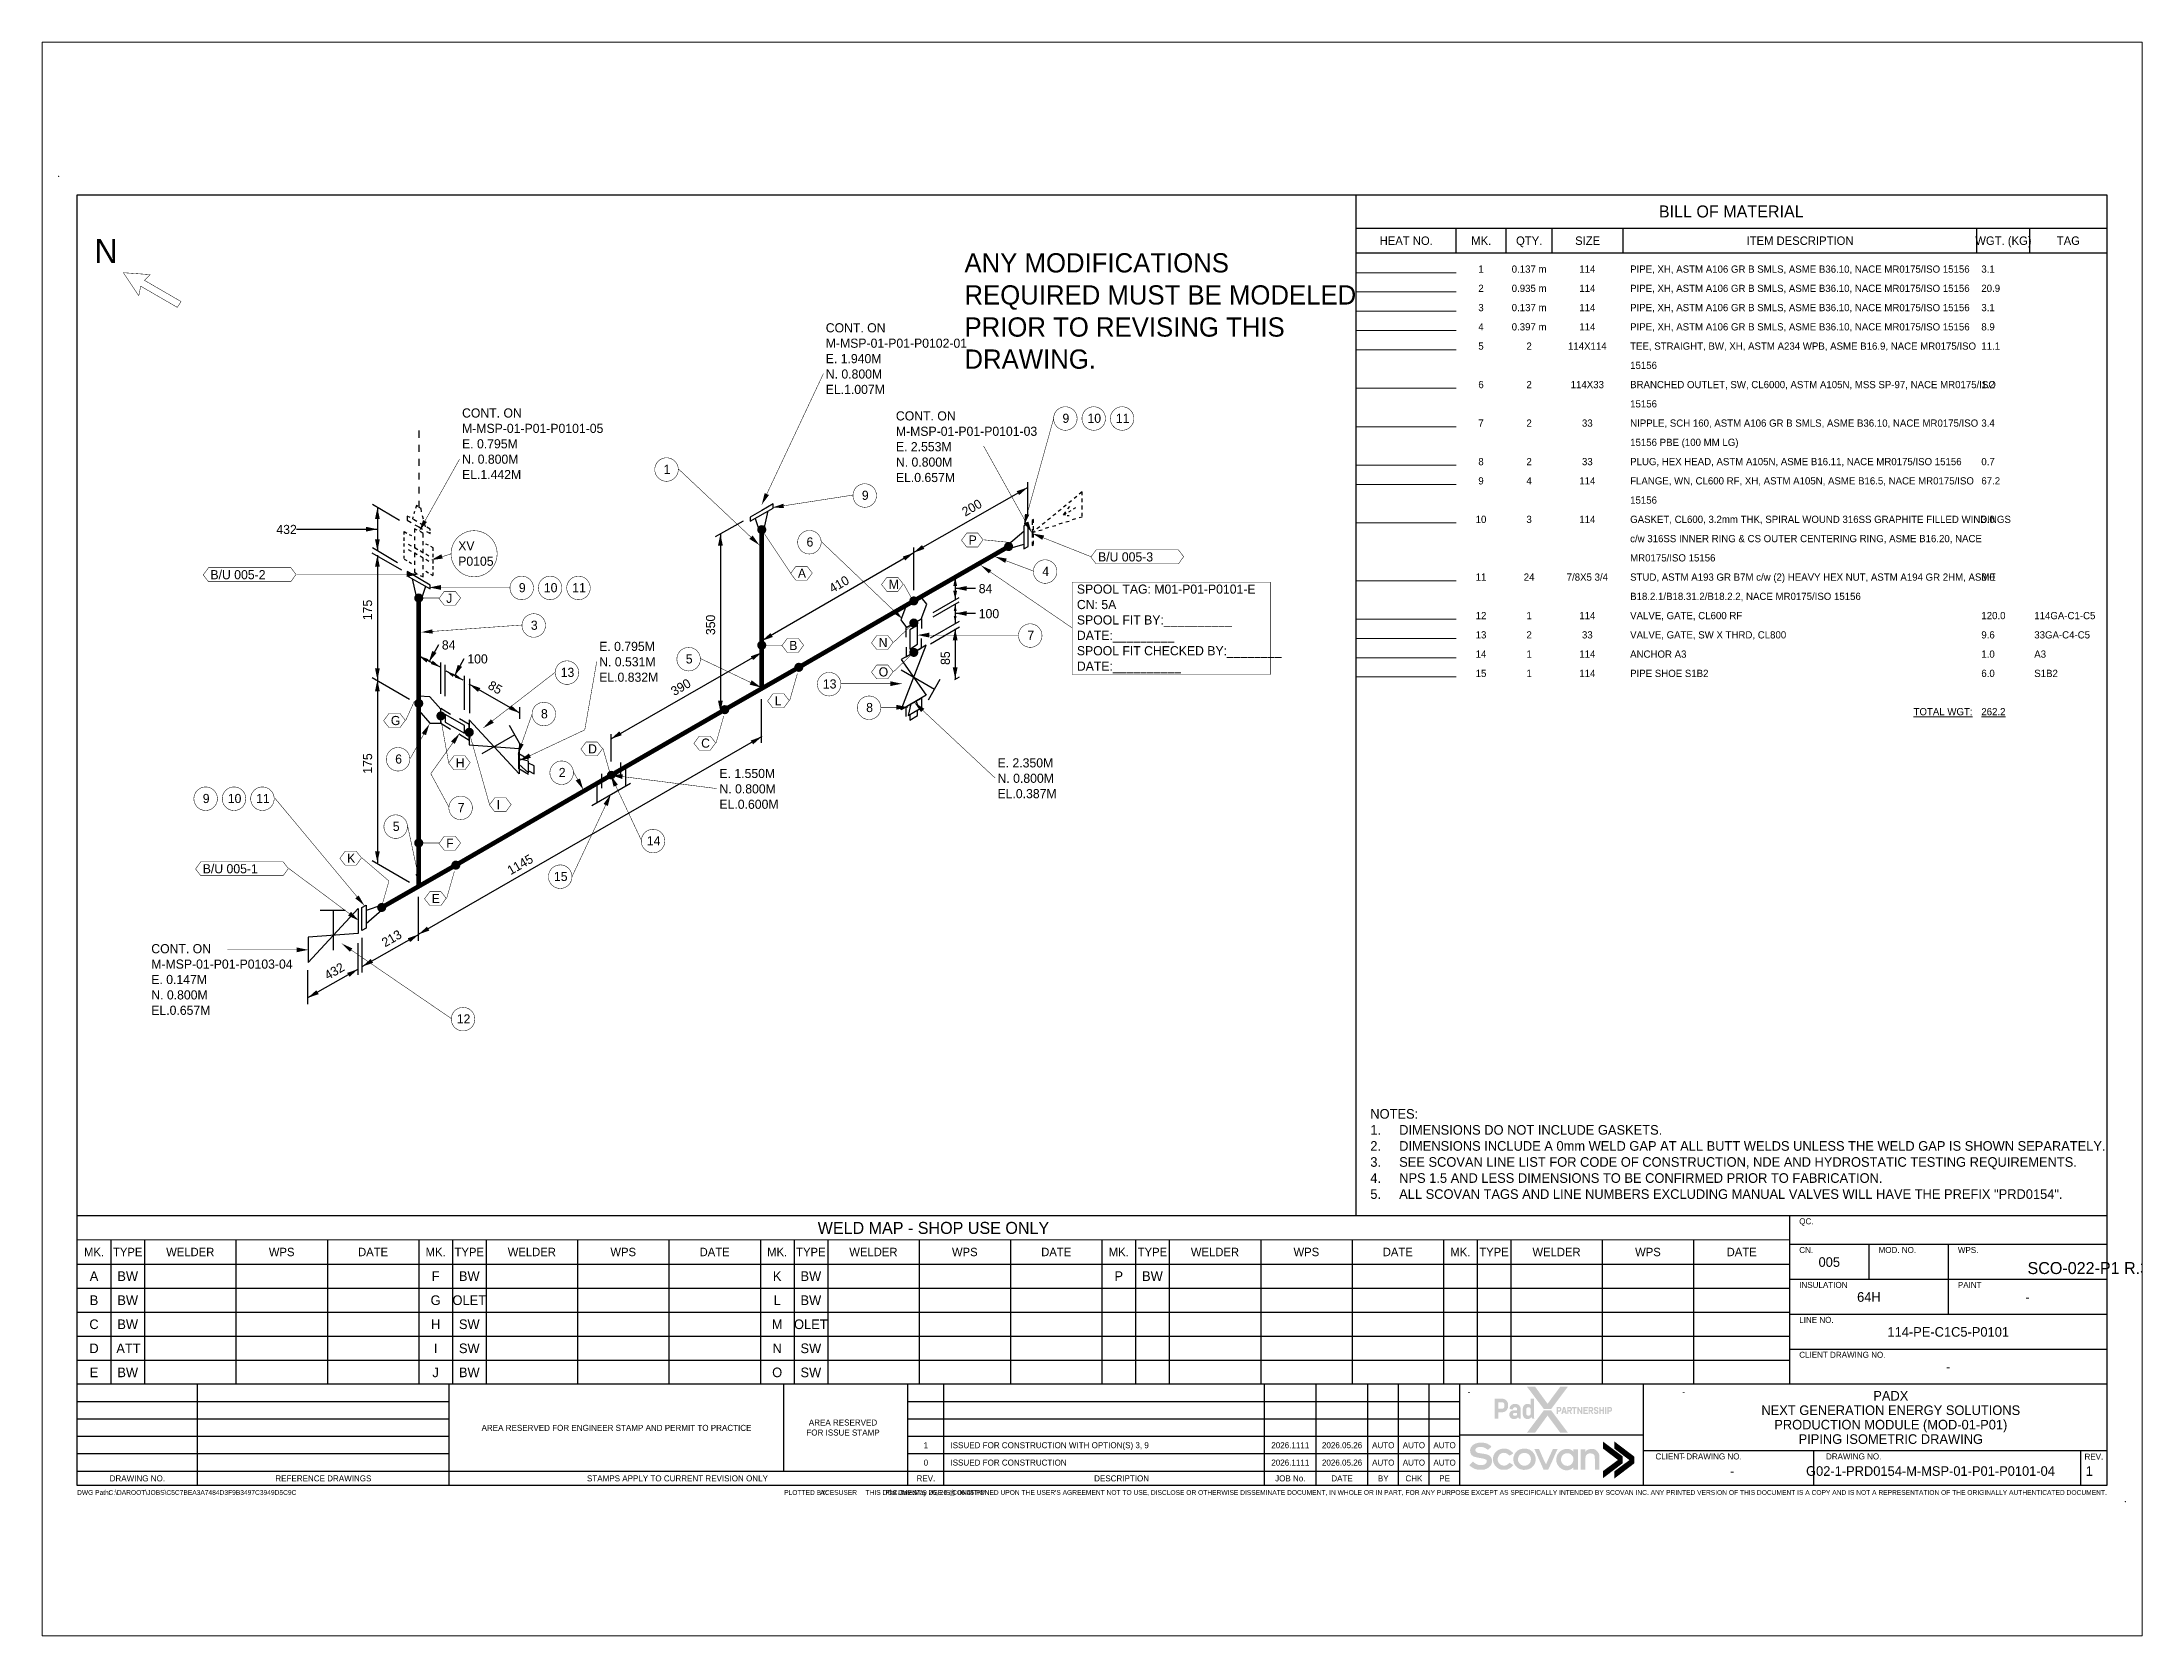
# Paper-space layout 'Layout1' of a CAD drawing. Extents: x 26 to 231, y 20 to 176.
# The model-space entities are those that its viewports show. They can reach past a viewport. Long polylines and large blocks are cut down to what shows.
import ezdxf
from ezdxf.enums import TextEntityAlignment as Align

# ---------------------------------------------------------------- set-up
doc = ezdxf.new("R2018")
doc.units = 0
doc.header["$LTSCALE"] = 10
doc.layers.get('0').update_dxf_attribs({"lineweight": 0})
doc.layers.get('DEFPOINTS').update_dxf_attribs({"color": 9})
for name, color, linetype in [('BOM', 7, 'Continuous'), ('DIMENSION', 40, 'Continuous'), ('INTERNAL', 3, 'Continuous'), ('PIPE', 7, 'Continuous'), ('Text1', 7, 'Continuous'), ('TEXT2', 3, 'Continuous'), ('Title Block', 255, 'Continuous'), ('TITLE BLOCK-TEXT', 12, 'Continuous'), ('WELDS', 7, 'Continuous')]:
    doc.layers.add(name, color=color, linetype=linetype)
doc.layers.add('QC', color=9, linetype='Continuous', plot=False)
doc.styles.add('framdcn', font='', dxfattribs={"height": 2.5})
doc.styles.add('HmNote', font='hm.shx')
doc.styles.add('Scovan Standard', font='', dxfattribs={"height": 2.5})
doc.styles.get("Standard").update_dxf_attribs({"font": ''})
doc.styles.get('framdcn').set_extended_font_data('Franklin Gothic Medium Cond')
doc.styles.get('Scovan Standard').set_extended_font_data('Franklin Gothic Medium Cond')
doc.styles.get('Standard').set_extended_font_data('Franklin Gothic Medium Cond')

psp = doc.layouts.get("Layout1")

msp = doc.modelspace()

# ---------------------------------------------------------------- texts
at = {"style": 'framdcn'}
msp.add_text('%%UTOTAL WGT:', height=1.5, dxfattribs=at).set_placement((393.97, 160.04), align=Align.RIGHT)
msp.add_text('%%U262.2', height=1.5, dxfattribs=at).set_placement((395.8, 160.04))
msp.add_text('ATT', height=2, dxfattribs=at).set_placement((10.66, 27.5), align=Align.CENTER)
at = {"layer": 'BOM', "style": 'framdcn'}
for s, p in [('1', (291.8, 252)), ('0.137 m', (301.8, 252)), ('114', (313.9, 252)), ('2', (291.8, 248)), ('0.935 m', (301.8, 248)), ('114', (313.9, 248)), ('3', (291.8, 244)), ('0.137 m', (301.8, 244)), ('114', (313.9, 244)), ('4', (291.8, 240)), ('0.397 m', (301.8, 240)), ('114', (313.9, 240)), ('5', (291.8, 236)), ('2', (301.8, 236)), ('114X114', (313.9, 236)), ('6', (291.8, 228)), ('2', (301.8, 228)), ('114X33', (313.9, 228)), ('7', (291.8, 220)), ('2', (301.8, 220)), ('33', (313.9, 220)), ('8', (291.8, 212)), ('2', (301.8, 212)), ('33', (313.9, 212)), ('9', (291.8, 208)), ('4', (301.8, 208)), ('114', (313.9, 208)), ('10', (291.8, 200)), ('3', (301.8, 200)), ('114', (313.9, 200)), ('11', (291.8, 188)), ('24', (301.8, 188)), ('7/8X5 3/4', (313.9, 188)), ('12', (291.8, 180)), ('1', (301.8, 180)), ('114', (313.9, 180)), ('13', (291.8, 176)), ('2', (301.8, 176)), ('33', (313.9, 176)), ('14', (291.8, 172)), ('1', (301.8, 172)), ('114', (313.9, 172)), ('15', (291.8, 168)), ('1', (301.8, 168)), ('114', (313.9, 168))]:
    msp.add_text(s, height=1.5, dxfattribs=at).set_placement(p, align=Align.CENTER)
for s, p in [('PIPE, XH, ASTM A106 GR B SMLS, ASME B36.10, NACE MR0175/ISO 15156', (322.8, 252)), ('3.1', (395.8, 252)), ('PIPE, XH, ASTM A106 GR B SMLS, ASME B36.10, NACE MR0175/ISO 15156', (322.8, 248)), ('20.9', (395.8, 248)), ('PIPE, XH, ASTM A106 GR B SMLS, ASME B36.10, NACE MR0175/ISO 15156', (322.8, 244)), ('3.1', (395.8, 244)), ('PIPE, XH, ASTM A106 GR B SMLS, ASME B36.10, NACE MR0175/ISO 15156', (322.8, 240)), ('8.9', (395.8, 240)), ('TEE, STRAIGHT, BW, XH, ASTM A234 WPB, ASME B16.9, NACE MR0175/ISO', (322.8, 236)), ('11.1', (395.8, 236)), ('15156', (322.8, 232)), ('BRANCHED OUTLET, SW, CL6000, ASTM A105N, MSS SP-97, NACE MR0175/ISO', (322.8, 228)), ('1.2', (395.8, 228)), ('15156', (322.8, 224)), ('NIPPLE, SCH 160, ASTM A106 GR B SMLS, ASME B36.10, NACE MR0175/ISO', (322.8, 220)), ('3.4', (395.8, 220)), ('15156 PBE (100 MM LG)', (322.8, 216)), ('PLUG, HEX HEAD, ASTM A105N, ASME B16.11, NACE MR0175/ISO 15156', (322.8, 212)), ('FLANGE, WN, CL600 RF, XH, ASTM A105N, ASME B16.5, NACE MR0175/ISO', (322.8, 208)), ('0.7', (395.8, 212)), ('15156', (322.8, 204)), ('67.2', (395.8, 208)), ('GASKET, CL600, 3.2mm THK, SPIRAL WOUND 316SS GRAPHITE FILLED WINDINGS', (322.8, 200)), ('3.0', (395.8, 200)), ('c/w 316SS INNER RING & CS OUTER CENTERING RING, ASME B16.20, NACE', (322.8, 196)), ('MR0175/ISO 15156', (322.8, 192)), ('STUD, ASTM A193 GR B7M c/w (2) HEAVY HEX NUT, ASTM A194 GR 2HM, ASME', (322.8, 188)), ('3.0', (395.8, 188)), ('B18.2.1/B18.31.2/B18.2.2, NACE MR0175/ISO 15156', (322.8, 184)), ('VALVE, GATE, CL600 RF', (322.8, 180)), ('120.0', (395.8, 180)), ('114GA-C1-C5', (406.8, 180)), ('VALVE, GATE, SW X THRD, CL800', (322.8, 176)), ('9.6', (395.8, 176)), ('33GA-C4-C5', (406.8, 176)), ('ANCHOR A3', (322.8, 172)), ('1.0', (395.8, 172)), ('A3', (406.8, 172)), ('PIPE SHOE S1B2', (322.8, 168)), ('6.0', (395.8, 168)), ('S1B2', (406.8, 168))]:
    msp.add_text(s, height=1.5, dxfattribs=at).set_placement(p)
at = {"layer": 'BOM', "color": 0, "style": 'framdcn'}
for s, p in [('A', (3.5, 42.5)), ('BW', (10.5, 42.5)), ('F', (74.5, 42.5)), ('BW', (81.5, 42.5)), ('K', (145.5, 42.5)), ('BW', (152.5, 42.5)), ('P', (216.5, 42.5)), ('BW', (223.5, 42.5)), ('B', (3.5, 37.5)), ('BW', (10.5, 37.5)), ('G', (74.5, 37.5)), ('OLET', (81.5, 37.5)), ('L', (145.5, 37.5)), ('BW', (152.5, 37.5)), ('C', (3.5, 32.5)), ('BW', (10.5, 32.5)), ('H', (74.5, 32.5)), ('SW', (81.5, 32.5)), ('M', (145.5, 32.5)), ('OLET', (152.5, 32.5)), ('D', (3.5, 27.5)), ('I', (74.5, 27.5)), ('SW', (81.5, 27.5)), ('N', (145.5, 27.5)), ('SW', (152.5, 27.5)), ('E', (3.5, 22.5)), ('BW', (10.5, 22.5)), ('J', (74.5, 22.5)), ('BW', (81.5, 22.5)), ('O', (145.5, 22.5)), ('SW', (152.5, 22.5))]:
    msp.add_text(s, height=2, dxfattribs=at).set_placement(p, align=Align.CENTER)
at = {"layer": 'DIMENSION', "style": 'framdcn'}
for s, rotation, p in [('200', 30, (184.6, 201.3)), ('410', 30, (157, 185.4)), ('175', 90, (61.3, 179.8)), ('350', 90, (132.6, 176.7)), ('85', 90, (181.4, 170.5)), ('85', -30, (85.2, 165.7)), ('390', 30, (124.1, 164)), ('175', 90, (61.3, 147.9)), ('1145', 30, (90.1, 126.8)), ('213', 30, (64, 111.8)), ('432', 30, (52.1, 105))]:
    msp.add_text(s, height=1.9, rotation=rotation, dxfattribs=at).set_placement(p)
for s, p in [('432', (41.4, 197.7)), ('84', (187.4, 185.4)), ('100', (187.4, 180.2)), ('84', (75.8, 173.7)), ('100', (81.1, 170.8))]:
    msp.add_text(s, height=1.9, dxfattribs=at).set_placement(p)
at = {"layer": 'INTERNAL', "style": 'framdcn'}
for s, p in [('B/U 005-3', (212.2, 192)), ('B/U 005-2', (27.7, 188.3)), ('B/U 005-1', (26.1, 127.2))]:
    msp.add_text(s, height=1.9, dxfattribs=at).set_placement(p)
at = {"layer": 'Text1', "insert": (268.79, 78.22), "char_height": 2, "width": 146.6752, "attachment_point": 1, "style": 'Scovan Standard'}
msp.add_mtext('NOTES: \\P\\pxi-3,l3,t3;1.^IDIMENSIONS DO NOT INCLUDE GASKETS.\\P2.^IDIMENSIONS INCLUDE A 0mm WELD GAP AT ALL BUTT WELDS UNLESS THE WELD GAP IS SHOWN SEPARATELY.\\P3.^ISEE SCOVAN LINE LIST FOR CODE OF CONSTRUCTION, NDE AND HYDROSTATIC TESTING REQUIREMENTS.\\P4.^INPS 1.5 AND LESS DIMENSIONS TO BE CONFIRMED PRIOR TO FABRICATION.\\P5.^IALL SCOVAN TAGS AND LINE NUMBERS EXCLUDING MANUAL VALVES WILL HAVE THE PREFIX "PRD0154".', dxfattribs=at)
at = {"layer": 'TEXT2', "style": 'framdcn'}
for s, height, p in [('N', 5, (3.6, 254)), ('CONT. ON', 1.9, (155.6, 239.6)), ('M-MSP-01-P01-P0102-01', 1.9, (155.6, 236.4)), ('CONT. ON', 1.9, (80, 221.9)), ('CONT. ON', 1.9, (170.18, 221.3)), ('9', 1.9, (204.8, 220.8)), ('10', 1.9, (210, 220.8)), ('11', 1.9, (215.9, 220.8)), ('M-MSP-01-P01-P0101-05', 1.9, (80, 218.7)), ('M-MSP-01-P01-P0101-03', 1.9, (170.18, 218.1)), ('1', 1.9, (121.9, 210.2)), ('9', 1.9, (163.1, 204.8)), ('6', 1.9, (151.6, 195.1)), ('P', 1.9, (185.3, 195.5)), ('A', 1.9, (149.8, 188.6)), ('M', 1.9, (168.7, 186.3)), ('4', 1.9, (200.6, 189)), ('J', 1.9, (76.7, 183.4)), ('9', 1.9, (91.8, 185.6)), ('10', 1.9, (97, 185.6)), ('11', 1.9, (102.9, 185.6)), ('SPOOL TAG: M01-P01-P0101-E', 1.9, (207.8, 185.3)), ('CN: 5A', 1.9, (207.8, 182.1)), ('3', 1.9, (94.3, 177.8)), ('SPOOL FIT BY:__________', 1.9, (207.8, 178.9)), ('B', 1.9, (148, 173.6)), ('N', 1.9, (166.6, 174.2)), ('7', 1.9, (197.5, 175.7)), ('DATE:_________', 1.9, (207.8, 175.7)), ('5', 1.9, (126.5, 170.8)), ('SPOOL FIT CHECKED BY:________', 1.9, (207.8, 172.5)), ('DATE:__________', 1.9, (207.8, 169.3)), ('13', 1.9, (100.5, 168)), ('13', 1.9, (155, 165.6)), ('O', 1.9, (166.6, 168.1)), ('L', 1.9, (145, 162.1)), ('8', 1.9, (164, 160.7)), ('G', 1.9, (65.2, 158)), ('8', 1.9, (96.4, 159.4)), ('D', 1.9, (106.2, 152.1)), ('C', 1.9, (129.7, 153.3)), ('6', 1.9, (66.1, 150)), ('H', 1.9, (78.7, 149.2)), ('2', 1.9, (100.1, 147.2)), ('9', 1.9, (26.1, 141.8)), ('10', 1.9, (31.3, 141.8)), ('11', 1.9, (37.2, 141.8)), ('7', 1.9, (79.1, 139.9)), ('I', 1.9, (87.2, 140.5)), ('5', 1.9, (65.6, 136)), ('K', 1.9, (56.1, 129.4)), ('F', 1.9, (76.7, 132.5)), ('14', 1.9, (118.4, 133)), ('15', 1.9, (99.1, 125.6)), ('E', 1.9, (73.7, 121)), ('CONT. ON', 1.9, (15.4, 110.59)), ('M-MSP-01-P01-P0103-04', 1.9, (15.4, 107.39)), ('12', 1.9, (78.9, 96))]:
    msp.add_text(s, height=height, dxfattribs=at).set_placement(p)

# ---------------------------------------------------------------- blocks, each defined once
blk = doc.blocks.new('block1')
at = {"layer": 'TEXT2'}
blk.add_hatch(color=256, dxfattribs=at).paths.add_polyline_path([(0, 0), (0.6, 2.4), (1.5, 2)])
at = {"layer": 'TEXT2', "linetype": 'ByBlock', "const_width": 0.1, "flags": 128}
blk.add_lwpolyline([(12.8, 27.2), (0, 0)], dxfattribs=at)
blk = doc.blocks.new('block2')
at = {"layer": 'TEXT2', "style": 'framdcn'}
for s, p in [('E. 1.940M', (0, 0)), ('N. 0.800M', (0, -3.2)), ('EL.1.007M', (0, -6.4))]:
    blk.add_text(s, height=1.9, dxfattribs=at).set_placement(p)
blk = doc.blocks.new('block3')
at = {"layer": 'TEXT2'}
blk.add_hatch(color=256, dxfattribs=at).paths.add_polyline_path([(0, 0), (2.3, 0.8), (2.4, -0.1)])
at = {"layer": 'TEXT2', "linetype": 'ByBlock', "const_width": 0.1, "flags": 128}
blk.add_lwpolyline([(16.8, 2.6), (0, 0)], dxfattribs=at)
blk = doc.blocks.new('block4')
at = {"layer": 'TEXT2'}
blk.add_hatch(color=256, dxfattribs=at).paths.add_polyline_path([(0, 0), (-2.1, 1.3), (-1.4, 2)])
at = {"layer": 'TEXT2', "linetype": 'ByBlock', "const_width": 0.1, "flags": 128}
blk.add_lwpolyline([(-16.8, 15.8), (0, 0)], dxfattribs=at)
blk = doc.blocks.new('block5')
at = {"layer": 'TEXT2'}
blk.add_hatch(color=256, dxfattribs=at).paths.add_polyline_path([(0, 0), (-2.4, 0.6), (-2, 1.5)])
at = {"layer": 'TEXT2', "linetype": 'ByBlock', "const_width": 0.1, "flags": 128}
blk.add_lwpolyline([(-12.6, 6), (0, 0)], dxfattribs=at)
blk = doc.blocks.new('block6')
at = {"layer": 'TEXT2'}
blk.add_hatch(color=256, dxfattribs=at).paths.add_polyline_path([(0, 0), (2.4, 0.2), (2.3, -0.8)])
at = {"layer": 'TEXT2', "linetype": 'ByBlock', "const_width": 0.1, "flags": 128}
blk.add_lwpolyline([(22, -2.8), (0, 0)], dxfattribs=at)
blk = doc.blocks.new('block7')
at = {"layer": 'TEXT2', "style": 'framdcn'}
for s, p in [('E. 1.550M', (0, 0)), ('N. 0.800M', (0, -3.2)), ('EL.0.600M', (0, -6.4))]:
    blk.add_text(s, height=1.9, dxfattribs=at).set_placement(p)
blk = doc.blocks.new('block8')
at = {"layer": 'TEXT2'}
blk.add_hatch(color=256, dxfattribs=at).paths.add_polyline_path([(0, 0), (1.5, -2), (0.6, -2.4)])
at = {"layer": 'TEXT2', "linetype": 'ByBlock', "const_width": 0.1, "flags": 128}
blk.add_lwpolyline([(6.4, -13.6), (0, 0)], dxfattribs=at)
blk = doc.blocks.new('block9')
at = {"layer": 'TEXT2'}
blk.add_hatch(color=256, dxfattribs=at).paths.add_polyline_path([(0, 0), (-0.6, -2.4), (-1.5, -2)])
at = {"layer": 'TEXT2', "linetype": 'ByBlock', "const_width": 0.1, "flags": 128}
blk.add_lwpolyline([(-8, -17), (0, 0)], dxfattribs=at)
blk = doc.blocks.new('block10')
at = {"layer": 'TEXT2'}
blk.add_hatch(color=256, dxfattribs=at).paths.add_polyline_path([(0, 0), (-1.6, 1.9), (-0.7, 2.3)])
at = {"layer": 'TEXT2', "linetype": 'ByBlock', "const_width": 0.1, "flags": 128}
blk.add_lwpolyline([(-2, 3.6), (0, 0)], dxfattribs=at)
blk = doc.blocks.new('block11')
at = {"layer": 'TEXT2'}
blk.add_hatch(color=256, dxfattribs=at).paths.add_polyline_path([(0, 0), (-1, 2.2), (0, 2.4)])
at = {"layer": 'TEXT2', "linetype": 'ByBlock', "const_width": 0.1, "flags": 128}
blk.add_lwpolyline([(-2.6, 12.2), (0, 0)], dxfattribs=at)
blk = doc.blocks.new('block12')
at = {"layer": 'TEXT2'}
blk.add_hatch(color=256, dxfattribs=at).paths.add_polyline_path([(0, 0), (-0.7, -2.3), (-1.6, -1.9)])
at = {"layer": 'TEXT2', "linetype": 'ByBlock', "const_width": 0.1, "flags": 128}
blk.add_lwpolyline([(-4, -7.2), (0, 0)], dxfattribs=at)
blk = doc.blocks.new('block13')
at = {"layer": 'TEXT2'}
blk.add_hatch(color=256, dxfattribs=at).paths.add_polyline_path([(0, 0), (-1, -2.2), (-1.8, -1.7)])
at = {"layer": 'TEXT2', "linetype": 'ByBlock', "const_width": 0.1, "flags": 128}
blk.add_lwpolyline([(-6, -8.4), (0, 0)], dxfattribs=at)
blk = doc.blocks.new('block14')
at = {"layer": 'TEXT2'}
blk.add_hatch(color=256, dxfattribs=at).paths.add_polyline_path([(0, 0), (1.6, 1.8), (2.2, 1.1)])
at = {"layer": 'TEXT2', "linetype": 'ByBlock', "const_width": 0.1, "flags": 128}
blk.add_lwpolyline([(15, 11.6), (0, 0)], dxfattribs=at)
blk = doc.blocks.new('block15')
at = {"layer": 'TEXT2'}
blk.add_hatch(color=256, dxfattribs=at).paths.add_polyline_path([(0, 0), (2, 1.5), (2.4, 0.6)])
at = {"layer": 'TEXT2', "linetype": 'ByBlock', "const_width": 0.1, "flags": 128}
blk.add_lwpolyline([(13.6, 6.4), (0, 0)], dxfattribs=at)
blk = doc.blocks.new('block16')
at = {"layer": 'TEXT2', "style": 'framdcn'}
for s, p in [('E. 0.795M', (0, 0)), ('N. 0.531M', (0, -3.2)), ('EL.0.832M', (0, -6.4))]:
    blk.add_text(s, height=1.9, dxfattribs=at).set_placement(p)
blk = doc.blocks.new('block17')
at = {"layer": 'TEXT2'}
blk.add_hatch(color=256, dxfattribs=at).paths.add_polyline_path([(0, 0), (0.3, 2.4), (1.2, 2.1)])
at = {"layer": 'TEXT2', "linetype": 'ByBlock', "const_width": 0.1, "flags": 128}
blk.add_lwpolyline([(3, 8.5), (0, 0)], dxfattribs=at)
blk = doc.blocks.new('block18')
at = {"layer": 'TEXT2'}
blk.add_hatch(color=256, dxfattribs=at).paths.add_polyline_path([(0, 0), (2.3, 0.6), (2.4, -0.3)])
at = {"layer": 'TEXT2', "linetype": 'ByBlock', "const_width": 0.1, "flags": 128}
blk.add_lwpolyline([(21, 1.5), (0, 0)], dxfattribs=at)
blk = doc.blocks.new('block19')
at = {"layer": 'TEXT2'}
blk.add_hatch(color=256, dxfattribs=at).paths.add_polyline_path([(0, 0), (2.4, 0.5), (2.4, -0.5)])
at = {"layer": 'TEXT2', "linetype": 'ByBlock', "const_width": 0.1, "flags": 128}
blk.add_lwpolyline([(16.8, 0), (0, 0)], dxfattribs=at)
blk = doc.blocks.new('block20')
at = {"layer": 'TEXT2'}
blk.add_hatch(color=256, dxfattribs=at).paths.add_polyline_path([(0, 0), (-2.4, -0.5), (-2.4, 0.5)])
at = {"layer": 'TEXT2', "linetype": 'ByBlock', "const_width": 0.1, "flags": 128}
blk.add_lwpolyline([(-25.2, 0), (0, 0)], dxfattribs=at)
blk = doc.blocks.new('block21')
at = {"layer": 'TEXT2'}
blk.add_hatch(color=256, dxfattribs=at).paths.add_polyline_path([(0, 0), (2.1, 1.2), (2.4, 0.3)])
at = {"layer": 'TEXT2', "linetype": 'ByBlock', "const_width": 0.1, "flags": 128}
blk.add_lwpolyline([(4.2, 1.3), (0, 0)], dxfattribs=at)
blk = doc.blocks.new('block22')
at = {"layer": 'TEXT2', "style": 'framdcn'}
for s, p in [('XV', (0, 0)), ('P0105', (0, -3.2))]:
    blk.add_text(s, height=1.9, dxfattribs=at).set_placement(p)
blk = doc.blocks.new('block23')
at = {"layer": 'TEXT2'}
blk.add_hatch(color=256, dxfattribs=at).paths.add_polyline_path([(0, 0), (0.8, 2.3), (1.6, 1.9)])
at = {"layer": 'TEXT2', "linetype": 'ByBlock', "const_width": 0.1, "flags": 128}
blk.add_lwpolyline([(8.4, 15), (0, 0)], dxfattribs=at)
blk = doc.blocks.new('block24')
at = {"layer": 'TEXT2', "style": 'framdcn'}
for s, p in [('E. 0.795M', (0, 0)), ('N. 0.800M', (0, -3.2)), ('EL.1.442M', (0, -6.4))]:
    blk.add_text(s, height=1.9, dxfattribs=at).set_placement(p)
blk = doc.blocks.new('block25')
at = {"layer": 'TEXT2'}
blk.add_hatch(color=256, dxfattribs=at).paths.add_polyline_path([(0, 0), (2.2, -1), (1.7, -1.7)])
at = {"layer": 'TEXT2', "linetype": 'ByBlock', "const_width": 0.1, "flags": 128}
blk.add_lwpolyline([(22.8, -15.6), (0, 0)], dxfattribs=at)
blk = doc.blocks.new('block26')
at = {"layer": 'TEXT2'}
blk.add_hatch(color=256, dxfattribs=at).paths.add_polyline_path([(0, 0), (-2.4, -0.5), (-2.4, 0.5)])
at = {"layer": 'TEXT2', "linetype": 'ByBlock', "const_width": 0.1, "flags": 128}
blk.add_lwpolyline([(-16.8, 0), (0, 0)], dxfattribs=at)
blk = doc.blocks.new('block27')
at = {"layer": 'TEXT2', "style": 'framdcn'}
for s, p in [('E. 0.147M', (0, 0)), ('N. 0.800M', (0, -3.2)), ('EL.0.657M', (0, -6.4))]:
    blk.add_text(s, height=1.9, dxfattribs=at).set_placement(p)
blk = doc.blocks.new('block28')
at = {"layer": 'TEXT2'}
blk.add_hatch(color=256, dxfattribs=at).paths.add_polyline_path([(0, 0), (-2.1, 1.3), (-1.4, 2)])
at = {"layer": 'TEXT2', "linetype": 'ByBlock', "const_width": 0.1, "flags": 128}
blk.add_lwpolyline([(-16.8, 16), (0, 0)], dxfattribs=at)
blk = doc.blocks.new('block29')
at = {"layer": 'TEXT2'}
blk.add_hatch(color=256, dxfattribs=at).paths.add_polyline_path([(0, 0), (2.4, 0.5), (2.4, -0.5)])
at = {"layer": 'TEXT2', "linetype": 'ByBlock', "const_width": 0.1, "flags": 128}
blk.add_lwpolyline([(21, 0), (0, 0)], dxfattribs=at)
blk = doc.blocks.new('block30')
at = {"layer": 'TEXT2'}
blk.add_hatch(color=256, dxfattribs=at).paths.add_polyline_path([(0, 0), (-2.4, -0.5), (-2.4, 0.5)])
at = {"layer": 'TEXT2', "linetype": 'ByBlock', "const_width": 0.1, "flags": 128}
blk.add_lwpolyline([(-12.6, 0), (0, 0)], dxfattribs=at)
blk = doc.blocks.new('block31')
at = {"layer": 'TEXT2'}
blk.add_hatch(color=256, dxfattribs=at).paths.add_polyline_path([(0, 0), (2.1, -1.3), (1.4, -2)])
at = {"layer": 'TEXT2', "linetype": 'ByBlock', "const_width": 0.1, "flags": 128}
blk.add_lwpolyline([(16.8, -15.7), (0, 0)], dxfattribs=at)
blk = doc.blocks.new('block32')
at = {"layer": 'TEXT2', "style": 'framdcn'}
for s, p in [('E. 2.350M', (0, 0)), ('N. 0.800M', (0, -3.2)), ('EL.0.387M', (0, -6.4))]:
    blk.add_text(s, height=1.9, dxfattribs=at).set_placement(p)
blk = doc.blocks.new('block33')
at = {"layer": 'TEXT2'}
blk.add_hatch(color=256, dxfattribs=at).paths.add_polyline_path([(0, 0), (-2.4, -0.5), (-2.4, 0.5)])
at = {"layer": 'TEXT2', "linetype": 'ByBlock', "const_width": 0.1, "flags": 128}
blk.add_lwpolyline([(-5.6, 0), (0, 0)], dxfattribs=at)
blk = doc.blocks.new('block34')
at = {"layer": 'TEXT2'}
blk.add_hatch(color=256, dxfattribs=at).paths.add_polyline_path([(0, 0), (2.4, -0.4), (2.1, -1.3)])
at = {"layer": 'TEXT2', "linetype": 'ByBlock', "const_width": 0.1, "flags": 128}
blk.add_lwpolyline([(8, -3), (0, 0)], dxfattribs=at)
blk = doc.blocks.new('block35')
at = {"layer": 'TEXT2'}
blk.add_hatch(color=256, dxfattribs=at).paths.add_polyline_path([(0, 0), (0.2, 2.4), (1.1, 2.2)])
at = {"layer": 'TEXT2', "linetype": 'ByBlock', "const_width": 0.1, "flags": 128}
blk.add_lwpolyline([(6.2, 22.3), (0, 0)], dxfattribs=at)
blk = doc.blocks.new('block37')
at = {"layer": 'TEXT2'}
blk.add_hatch(color=256, dxfattribs=at).paths.add_polyline_path([(0, 0), (-1.6, 1.9), (-0.7, 2.3)])
at = {"layer": 'TEXT2', "linetype": 'ByBlock', "const_width": 0.1, "flags": 128}
blk.add_lwpolyline([(-10, 18), (0, 0)], dxfattribs=at)
blk = doc.blocks.new('block38')
at = {"layer": 'TEXT2', "style": 'framdcn'}
for s, p in [('E. 2.553M', (0, 0)), ('N. 0.800M', (0, -3.2)), ('EL.0.657M', (0, -6.4))]:
    blk.add_text(s, height=1.9, dxfattribs=at).set_placement(p)
blk = doc.blocks.new('block39')
at = {"layer": 'PIPE', "linetype": 'ByBlock', "flags": 128}
for points in [[(-2.4, -2.2), (2.4, 0.5)], [(0, 0), (-2.4, -1.4)], [(2.4, 1.4), (0, 0)], [(2.4, 0.5), (2.4, 1.4)], [(-2.4, -1.4), (-2.4, -2.2)], [(-1.4, -1.7), (-0.5, -4.4)], [(-0.5, -4.4), (0.5, -3.8)], [(0.5, -3.8), (1.3, -0.1)]]:
    blk.add_lwpolyline(points, dxfattribs=at)
at = {"flags": 1}
for tag in ['Tag', 'UCI', 'Pipe Ref', 'Description', 'Key']:
    blk.add_attdef(tag, (0, 0), '', height=1, dxfattribs=at)
blk = doc.blocks.new('block40')
at = {"layer": 'PIPE', "linetype": 'ByBlock', "const_width": 0.95, "flags": 128}
blk.add_lwpolyline([(0, -24), (0, 0)], dxfattribs=at)
at = {"flags": 1}
for tag in ['Tag', 'UCI', 'Pipe Ref', 'Description', 'Key']:
    blk.add_attdef(tag, (0, 0), '', height=1, dxfattribs=at)
blk = doc.blocks.new('block41')
at = {"layer": 'PIPE', "linetype": 'ByBlock', "const_width": 0.95, "flags": 128}
for points in [[(0, -9), (0, 0)], [(7.7, -4.6), (0, -9)], [(-7.7, -13.4), (0, -9)]]:
    blk.add_lwpolyline(points, dxfattribs=at)
at = {"flags": 1}
for tag in ['Tag', 'UCI', 'Pipe Ref', 'Description', 'Key']:
    blk.add_attdef(tag, (0, 0), '', height=1, dxfattribs=at)
blk = doc.blocks.new('block42')
at = {"layer": 'PIPE', "linetype": 'ByBlock', "const_width": 0.95, "flags": 128}
for points in [[(-23.6, -13.6), (0, 0)], [(-55.9, -32.3), (-23.6, -13.6)]]:
    blk.add_lwpolyline(points, dxfattribs=at)
at = {"flags": 1}
for tag in ['Tag', 'UCI', 'Pipe Ref', 'Description', 'Key']:
    blk.add_attdef(tag, (0, 0), '', height=1, dxfattribs=at)
blk = doc.blocks.new('block43')
at = {"layer": 'PIPE', "linetype": 'ByBlock', "flags": 128}
for points in [[(0, -3), (0, 0)], [(-4, -2.3), (-4, -5.3)]]:
    blk.add_lwpolyline(points, dxfattribs=at)
at = {"flags": 1}
for tag in ['Tag', 'UCI', 'Pipe Ref', 'Description', 'Key']:
    blk.add_attdef(tag, (0, 0), '', height=1, dxfattribs=at)
blk = doc.blocks.new('block44')
at = {"layer": 'PIPE', "linetype": 'ByBlock', "flags": 128}
for points in [[(-8, -4.6), (0, 0)], [(-7, 0), (-7, -4)], [(-1, 3.5), (-1, -0.5)]]:
    blk.add_lwpolyline(points, dxfattribs=at)
at = {"flags": 1}
for tag in ['Tag', 'UCI', 'Pipe Ref', 'Description', 'Key']:
    blk.add_attdef(tag, (0, 0), '', height=1, dxfattribs=at)
blk = doc.blocks.new('block45')
at = {"layer": 'PIPE', "linetype": 'ByBlock', "const_width": 0.95, "flags": 128}
for points in [[(-7.7, 4.6), (-7.7, -4.4)], [(-7.7, -4.4), (0, 0)], [(-15.4, -8.8), (-7.7, -4.4)]]:
    blk.add_lwpolyline(points, dxfattribs=at)
at = {"flags": 1}
for tag in ['Tag', 'UCI', 'Pipe Ref', 'Description', 'Key']:
    blk.add_attdef(tag, (0, 0), '', height=1, dxfattribs=at)
blk = doc.blocks.new('block46')
at = {"layer": 'PIPE', "linetype": 'ByBlock', "const_width": 0.95, "flags": 128}
blk.add_lwpolyline([(0, 29), (0, 0)], dxfattribs=at)
at = {"flags": 1}
for tag in ['Tag', 'UCI', 'Pipe Ref', 'Description', 'Key']:
    blk.add_attdef(tag, (0, 0), '', height=1, dxfattribs=at)
blk = doc.blocks.new('block47')
at = {"layer": 'PIPE', "linetype": 'ByBlock', "flags": 128}
for points in [[(0, 1.5), (0, 0)], [(2.3, 1.4), (0, 1.5)], [(0, 0), (0, -1.5)], [(4.6, -1.2), (2.3, 1.4)], [(0, -1.5), (2.3, -4.1)], [(2.3, -4.1), (4.6, -4.1)], [(4.6, -1), (6.6, -2.2)], [(4.6, -4.2), (4.6, -1)], [(4.6, -4.1), (4.6, -1.2)], [(6.6, -5.4), (4.6, -4.2)]]:
    blk.add_lwpolyline(points, dxfattribs=at)
at = {"flags": 1}
for tag in ['Tag', 'UCI', 'Pipe Ref', 'Description', 'Key']:
    blk.add_attdef(tag, (0, 0), '', height=1, dxfattribs=at)
blk = doc.blocks.new('block48')
at = {"layer": 'PIPE', "linetype": 'ByBlock', "flags": 128}
for points in [[(0, 0.8), (0, 0)], [(4, -1.5), (0, 0.8)], [(0, 0), (0, -0.8)], [(0, -0.8), (4, -3.1)], [(4, -3.1), (4, -1.5)]]:
    blk.add_lwpolyline(points, dxfattribs=at)
at = {"flags": 1}
for tag in ['Tag', 'UCI', 'Pipe Ref', 'Description', 'Key']:
    blk.add_attdef(tag, (0, 0), '', height=1, dxfattribs=at)
blk = doc.blocks.new('block49')
at = {"layer": 'PIPE', "linetype": 'ByBlock', "flags": 128}
for points in [[(2, -1.2), (0, 0)], [(0, -3.2), (2, -4.4)], [(2, -0.2), (2, -2.8)], [(12.4, -11.4), (2, -0.2)], [(2, -4.4), (2, -1.2)], [(2, -2.8), (2, -5.4)], [(11.5, -3.3), (4.6, -7.3)], [(10.3, -1.3), (12.7, -5.6)], [(2, -5.4), (12.4, -6.2)], [(12.3, -7.2), (14.3, -8.4)], [(12.3, -10.4), (12.3, -7.2)], [(12.4, -6.2), (12.4, -11.4)], [(14.3, -11.6), (12.3, -10.4)]]:
    blk.add_lwpolyline(points, dxfattribs=at)
at = {"flags": 1}
for tag in ['Tag', 'UCI', 'Pipe Ref', 'Description', 'Key']:
    blk.add_attdef(tag, (0, 0), '', height=1, dxfattribs=at)
blk = doc.blocks.new('block50')
at = {"layer": 'PIPE', "linetype": 'ByBlock', "flags": 128}
for points in [[(0, 0.5), (0, 0)], [(2, 0), (0, 0.5)], [(0, 0), (0, -0.6)], [(2, -2.4), (2, 0)], [(0, -0.6), (2, -2.4)], [(3.2, -1), (2, -0.4)], [(2, -2), (3.2, -2.6)], [(3.2, -2.6), (3.2, -1)]]:
    blk.add_lwpolyline(points, dxfattribs=at)
at = {"flags": 1}
for tag in ['Tag', 'UCI', 'Pipe Ref', 'Description', 'Key']:
    blk.add_attdef(tag, (0, 0), '', height=1, dxfattribs=at)
blk = doc.blocks.new('block51')
at = {"layer": 'PIPE', "linetype": 'ByBlock', "const_width": 0.95, "flags": 128}
blk.add_lwpolyline([(0, 21.9), (0, 0)], dxfattribs=at)
at = {"flags": 1}
for tag in ['Tag', 'UCI', 'Pipe Ref', 'Description', 'Key']:
    blk.add_attdef(tag, (0, 0), '', height=1, dxfattribs=at)
blk = doc.blocks.new('block52')
at = {"layer": 'PIPE', "linetype": 'ByBlock', "flags": 128}
for points in [[(-2.4, 2.3), (-2.4, 1.4)], [(2.4, -0.5), (-2.4, 2.3)], [(-2.4, 1.4), (0, 0)], [(-0.5, -2.9), (-1.3, 0.8)], [(0, 0), (2.4, -1.3)], [(0.5, -3.5), (-0.5, -2.9)], [(1.4, -0.8), (0.5, -3.5)], [(2.4, -1.3), (2.4, -0.5)]]:
    blk.add_lwpolyline(points, dxfattribs=at)
at = {"flags": 1}
for tag in ['Tag', 'UCI', 'Pipe Ref', 'Description', 'Key']:
    blk.add_attdef(tag, (0, 0), '', height=1, dxfattribs=at)
blk = doc.blocks.new('block53')
at = {"layer": 'PIPE', "flags": 128}
for points in [[(-3.9, 9.4), (-3.4, 9.1)], [(-3.9, 8.8), (-3.9, 9.4)], [(-2.9, 8.8), (-2.4, 8.6)], [(-1.8, 10), (-1.8, 9.2)], [(-1.2, 9.7), (-1.8, 10)], [(0, 9), (-0.6, 9.4)], [(0, 8.2), (0, 9)], [(-3.9, 7.5), (-3.9, 8.2)], [(-3.9, 6.3), (-3.9, 6.9)], [(-3.9, 5), (-3.9, 5.6)], [(-3.9, 3.8), (-3.9, 4.4)], [(-2.4, 6.4), (-3, 6.7)], [(-2.4, 5.3), (-3, 5.6)], [(-1.8, 8.4), (-1.8, 7.6)], [(-1.8, 6.8), (-1.8, 6.1)], [(-1.2, 5.7), (-1.8, 6.1)], [(-1.8, 6.1), (-1.1, 5.7)], [(-1.2, 4.6), (-1.8, 5)], [(-1.8, 4.9), (-1.8, 4.1)], [(-1.2, 4.6), (-1.8, 4.9)], [(0, 5), (-0.6, 5.4)], [(-0.5, 5.3), (0, 5)], [(0, 6.6), (0, 7.4)], [(0, 5), (0, 5.8)], [(1.1, 6.6), (0.6, 6.8)], [(1.2, 4.3), (0.6, 4.7)], [(2.1, 6), (1.6, 6.3)], [(2.1, 5.4), (2.1, 6)], [(2.1, 4.1), (2.1, 4.8)], [(-3.9, 3.7), (-3.4, 3.4)], [(-2.9, 3.1), (-2.4, 2.8)], [(-1.8, 3.3), (-1.8, 2.5)], [(-1.8, 1.7), (-1.8, 1)], [(-1.8, 1), (-1.2, 0.6)], [(0, 3.9), (-0.6, 4.3)], [(0, 3.9), (-0.6, 4.3)], [(-0.6, 0.3), (0, 0)], [(0, 3.2), (0, 3.9)], [(0, 1.6), (0, 2.4)], [(0, 0), (0, 0.8)], [(1.2, 3.2), (0.6, 3.6)], [(1.1, 0.8), (0.6, 1.1)], [(2.1, 0.2), (1.6, 0.5)], [(2.1, 2.8), (2.1, 3.5)], [(2.1, 1.5), (2.1, 2.2)], [(2.1, 0.3), (2.1, 0.9)]]:
    blk.add_lwpolyline(points, dxfattribs=at)
at = {"flags": 1}
for tag in ['Tag', 'UCI', 'Pipe Ref', 'Description', 'Key']:
    blk.add_attdef(tag, (0, 0), '', height=1, dxfattribs=at)
blk = doc.blocks.new('block54')
at = {"layer": 'PIPE', "linetype": 'ByBlock', "flags": 128}
for points in [[(-0.9, 1.9), (0, 2.4)], [(-0.9, -2.9), (-0.9, 1.9)], [(0, 2.4), (0, 0)], [(3.2, 2.4), (0, 1.3)], [(0, -1.4), (3.2, 1.4)], [(0, 0), (0, -2.4)], [(3.2, 1.4), (3.2, 2.4)], [(0, -2.4), (-0.9, -2.9)]]:
    blk.add_lwpolyline(points, dxfattribs=at)
at = {"flags": 1}
for tag in ['Tag', 'UCI', 'Pipe Ref', 'Description', 'Key']:
    blk.add_attdef(tag, (0, 0), '', height=1, dxfattribs=at)
blk = doc.blocks.new('block55')
at = {"layer": 'PIPE', "linetype": 'ByBlock', "flags": 128}
for points in [[(-10.4, -8.6), (0, 2.6)], [(-2.7, 2.2), (-7.9, 2.2)], [(-5.2, 2.2), (-5.2, -6.1)], [(0, 2.6), (0, 0)], [(0, 0), (0, -2.6)], [(0, -2.6), (-10.4, -3.4)], [(-10.4, -3.4), (-10.4, -8.6)]]:
    blk.add_lwpolyline(points, dxfattribs=at)
at = {"flags": 1}
for tag in ['Tag', 'UCI', 'Pipe Ref', 'Description', 'Key']:
    blk.add_attdef(tag, (0, 0), '', height=1, dxfattribs=at)
blk = doc.blocks.new('block56')
at = {"layer": 'PIPE', "linetype": 'ByBlock', "const_width": 0.95, "flags": 128}
blk.add_lwpolyline([(23.9, 13.8), (0, 0)], dxfattribs=at)
at = {"flags": 1}
for tag in ['Tag', 'UCI', 'Pipe Ref', 'Description', 'Key']:
    blk.add_attdef(tag, (0, 0), '', height=1, dxfattribs=at)
blk = doc.blocks.new('block57')
at = {"layer": 'PIPE', "linetype": 'ByBlock', "flags": 128}
for points in [[(0, 0), (-1.5, -0.8)], [(1.5, 0.8), (0, 0)], [(2.7, -0.7), (1.5, 0.8)], [(-1.5, -0.8), (-2.7, -3.9)], [(-2.7, -3.9), (-1.5, -5.5)], [(-1.6, -5.5), (1.6, -3.7)], [(-1.5, -5.5), (1.5, -3.8)], [(1.5, -3.8), (2.7, -0.7)], [(1.6, -3.7), (1.6, -5.7)], [(-1.6, -7.5), (-1.6, -5.5)]]:
    blk.add_lwpolyline(points, dxfattribs=at)
at = {"flags": 1}
for tag in ['Tag', 'UCI', 'Pipe Ref', 'Description', 'Key']:
    blk.add_attdef(tag, (0, 0), '', height=1, dxfattribs=at)
blk = doc.blocks.new('block58')
at = {"layer": 'PIPE', "linetype": 'ByBlock', "flags": 128}
for points in [[(0, 0), (-0.8, -0.5)], [(0.8, 0.5), (0, 0)], [(0.8, -3.5), (0.8, 0.5)], [(-0.8, -0.5), (-0.8, -4.5)], [(-0.8, -4.5), (0.8, -3.5)]]:
    blk.add_lwpolyline(points, dxfattribs=at)
at = {"flags": 1}
for tag in ['Tag', 'UCI', 'Pipe Ref', 'Description', 'Key']:
    blk.add_attdef(tag, (0, 0), '', height=1, dxfattribs=at)
blk = doc.blocks.new('block59')
at = {"layer": 'PIPE', "linetype": 'ByBlock', "flags": 128}
for points in [[(0, -2), (0, 0)], [(-4.2, -14.8), (1, -1.4)], [(-1.6, -2.9), (-4.2, -4.4)], [(-3.2, -1.8), (-3.2, -3.8)], [(-3.2, -3.8), (0, -2)], [(1, -1.4), (-1.6, -2.9)], [(-4.2, -4.4), (1, -11.8)], [(2.7, -10.6), (-4.2, -6.6)], [(3.8, -8.5), (1.4, -12.8)], [(1, -11.8), (-4.2, -14.8)], [(-3.2, -14.2), (0, -12.4)], [(0, -12.4), (0, -14.4)], [(-3.2, -16.2), (-3.2, -14.2)]]:
    blk.add_lwpolyline(points, dxfattribs=at)
at = {"flags": 1}
for tag in ['Tag', 'UCI', 'Pipe Ref', 'Description', 'Key']:
    blk.add_attdef(tag, (0, 0), '', height=1, dxfattribs=at)
blk = doc.blocks.new('block60')
at = {"layer": 'PIPE', "linetype": 'ByBlock', "flags": 128}
for points in [[(0, 0), (-0.6, -0.3)], [(0.5, 0.3), (0, 0)], [(1.2, -1.3), (0.5, 0.3)], [(-0.6, -0.3), (-1.2, -2.7)], [(-1.2, -2.7), (1.2, -1.3)], [(-0.8, -2.5), (-0.8, -3.7)], [(-0.8, -3.7), (0.8, -2.7)], [(0.8, -2.7), (0.8, -1.5)]]:
    blk.add_lwpolyline(points, dxfattribs=at)
at = {"flags": 1}
for tag in ['Tag', 'UCI', 'Pipe Ref', 'Description', 'Key']:
    blk.add_attdef(tag, (0, 0), '', height=1, dxfattribs=at)
blk = doc.blocks.new('block61')
at = {"layer": 'PIPE', "linetype": 'ByBlock', "const_width": 0.95, "flags": 128}
blk.add_lwpolyline([(19.7, 11.3), (0, 0)], dxfattribs=at)
at = {"flags": 1}
for tag in ['Tag', 'UCI', 'Pipe Ref', 'Description', 'Key']:
    blk.add_attdef(tag, (0, 0), '', height=1, dxfattribs=at)
blk = doc.blocks.new('block62')
at = {"layer": 'PIPE', "linetype": 'ByBlock', "flags": 128}
for points in [[(-3.2, -1.4), (0, 1.3)], [(0.9, 2.9), (0, 2.4)], [(0, 2.4), (0, 0)], [(0, 0), (0, -2.4)], [(0.9, -1.9), (0.9, 2.9)], [(-3.2, -2.4), (-3.2, -1.4)], [(0, -1.5), (-3.2, -2.4)], [(0, -2.4), (0.9, -1.9)]]:
    blk.add_lwpolyline(points, dxfattribs=at)
at = {"flags": 1}
for tag in ['Tag', 'UCI', 'Pipe Ref', 'Description', 'Key']:
    blk.add_attdef(tag, (0, 0), '', height=1, dxfattribs=at)
blk = doc.blocks.new('block63')
at = {"layer": 'WELDS'}
h = blk.add_hatch(color=256, dxfattribs=at)
edge = h.paths.add_edge_path(flags=0)
edge.add_arc((0, 0), 0.95, 0, 360)
at = {"flags": 1}
for tag in ['Tag', 'UCI', 'Pipe Ref', 'Description', 'Key']:
    blk.add_attdef(tag, (0, 0), '', height=1, dxfattribs=at)
blk = doc.blocks.new('block64')
at = {"layer": 'WELDS'}
h = blk.add_hatch(color=256, dxfattribs=at)
edge = h.paths.add_edge_path(flags=0)
edge.add_arc((0, 0), 0.95, 0, 360)
at = {"flags": 1}
for tag in ['Tag', 'UCI', 'Pipe Ref', 'Description', 'Key']:
    blk.add_attdef(tag, (0, 0), '', height=1, dxfattribs=at)
blk = doc.blocks.new('block65')
at = {"layer": 'WELDS'}
h = blk.add_hatch(color=256, dxfattribs=at)
edge = h.paths.add_edge_path(flags=0)
edge.add_arc((0, 0), 0.95, 0, 360)
at = {"flags": 1}
for tag in ['Tag', 'UCI', 'Pipe Ref', 'Description', 'Key']:
    blk.add_attdef(tag, (0, 0), '', height=1, dxfattribs=at)
blk = doc.blocks.new('block66')
at = {"layer": 'WELDS'}
h = blk.add_hatch(color=256, dxfattribs=at)
edge = h.paths.add_edge_path(flags=0)
edge.add_arc((0, 0), 0.9, 0, 360)
at = {"flags": 1}
for tag in ['Tag', 'UCI', 'Pipe Ref', 'Description', 'Key']:
    blk.add_attdef(tag, (0, 0), '', height=1, dxfattribs=at)
blk = doc.blocks.new('block67')
at = {"layer": 'WELDS'}
h = blk.add_hatch(color=256, dxfattribs=at)
edge = h.paths.add_edge_path(flags=0)
edge.add_arc((0, 0), 0.95, 0, 360)
at = {"flags": 1}
for tag in ['Tag', 'UCI', 'Pipe Ref', 'Description', 'Key']:
    blk.add_attdef(tag, (0, 0), '', height=1, dxfattribs=at)
blk = doc.blocks.new('block68')
at = {"layer": 'WELDS'}
h = blk.add_hatch(color=256, dxfattribs=at)
edge = h.paths.add_edge_path(flags=0)
edge.add_arc((0, 0), 0.95, 0, 360)
at = {"flags": 1}
for tag in ['Tag', 'UCI', 'Pipe Ref', 'Description', 'Key']:
    blk.add_attdef(tag, (0, 0), '', height=1, dxfattribs=at)
blk = doc.blocks.new('block69')
at = {"layer": 'WELDS'}
h = blk.add_hatch(color=256, dxfattribs=at)
edge = h.paths.add_edge_path(flags=0)
edge.add_arc((0, 0), 0.95, 0, 360)
at = {"flags": 1}
for tag in ['Tag', 'UCI', 'Pipe Ref', 'Description', 'Key']:
    blk.add_attdef(tag, (0, 0), '', height=1, dxfattribs=at)
blk = doc.blocks.new('block70')
at = {"layer": 'WELDS'}
h = blk.add_hatch(color=256, dxfattribs=at)
edge = h.paths.add_edge_path(flags=0)
edge.add_arc((0, 0), 0.95, 0, 360)
at = {"flags": 1}
for tag in ['Tag', 'UCI', 'Pipe Ref', 'Description', 'Key']:
    blk.add_attdef(tag, (0, 0), '', height=1, dxfattribs=at)
blk = doc.blocks.new('block71')
at = {"layer": 'WELDS'}
h = blk.add_hatch(color=256, dxfattribs=at)
edge = h.paths.add_edge_path(flags=0)
edge.add_arc((0, 0), 0.95, 0, 360)
at = {"flags": 1}
for tag in ['Tag', 'UCI', 'Pipe Ref', 'Description', 'Key']:
    blk.add_attdef(tag, (0, 0), '', height=1, dxfattribs=at)
blk = doc.blocks.new('block72')
at = {"layer": 'WELDS'}
h = blk.add_hatch(color=256, dxfattribs=at)
edge = h.paths.add_edge_path(flags=0)
edge.add_arc((0, 0), 0.95, 0, 360)
at = {"flags": 1}
for tag in ['Tag', 'UCI', 'Pipe Ref', 'Description', 'Key']:
    blk.add_attdef(tag, (0, 0), '', height=1, dxfattribs=at)
blk = doc.blocks.new('block73')
at = {"layer": 'WELDS'}
h = blk.add_hatch(color=256, dxfattribs=at)
edge = h.paths.add_edge_path(flags=0)
edge.add_arc((0, 0), 0.95, 0, 360)
at = {"flags": 1}
for tag in ['Tag', 'UCI', 'Pipe Ref', 'Description', 'Key']:
    blk.add_attdef(tag, (0, 0), '', height=1, dxfattribs=at)
blk = doc.blocks.new('block74')
at = {"layer": 'WELDS'}
h = blk.add_hatch(color=256, dxfattribs=at)
edge = h.paths.add_edge_path(flags=0)
edge.add_arc((0, 0), 0.95, 0, 360)
at = {"flags": 1}
for tag in ['Tag', 'UCI', 'Pipe Ref', 'Description', 'Key']:
    blk.add_attdef(tag, (0, 0), '', height=1, dxfattribs=at)
blk = doc.blocks.new('block75')
at = {"layer": 'WELDS'}
h = blk.add_hatch(color=256, dxfattribs=at)
edge = h.paths.add_edge_path(flags=0)
edge.add_arc((0, 0), 0.95, 0, 360)
at = {"flags": 1}
for tag in ['Tag', 'UCI', 'Pipe Ref', 'Description', 'Key']:
    blk.add_attdef(tag, (0, 0), '', height=1, dxfattribs=at)
blk = doc.blocks.new('block76')
at = {"layer": 'WELDS'}
h = blk.add_hatch(color=256, dxfattribs=at)
edge = h.paths.add_edge_path(flags=0)
edge.add_arc((0, 0), 0.95, 0, 360)
at = {"flags": 1}
for tag in ['Tag', 'UCI', 'Pipe Ref', 'Description', 'Key']:
    blk.add_attdef(tag, (0, 0), '', height=1, dxfattribs=at)
blk = doc.blocks.new('block77')
at = {"layer": 'WELDS'}
h = blk.add_hatch(color=256, dxfattribs=at)
edge = h.paths.add_edge_path(flags=0)
edge.add_arc((0, 0), 0.95, 0, 360)
at = {"flags": 1}
for tag in ['Tag', 'UCI', 'Pipe Ref', 'Description', 'Key']:
    blk.add_attdef(tag, (0, 0), '', height=1, dxfattribs=at)
blk = doc.blocks.new('block78')
at = {"layer": 'WELDS'}
h = blk.add_hatch(color=256, dxfattribs=at)
edge = h.paths.add_edge_path(flags=0)
edge.add_arc((0, 0), 0.95, 0, 360)
at = {"flags": 1}
for tag in ['Tag', 'UCI', 'Pipe Ref', 'Description', 'Key']:
    blk.add_attdef(tag, (0, 0), '', height=1, dxfattribs=at)
blk = doc.blocks.new('SCOVAN-LOGO')
at = {"linetype": 'Continuous'}
h = blk.add_hatch(color=30, dxfattribs=at)
h.dxf.hatch_style = 1
edge = h.paths.add_edge_path()
edge.add_spline(control_points=[(-31.1, 6), (-30.1, 6.9), (-30.1, 6.9), (-31.3, 7.7)], knot_values=[0, 0, 0, 0, 1, 1, 1, 1], degree=3, periodic=0)
edge.add_spline(control_points=[(-31.3, 7.7), (-32.5, 8.5), (-33.7, 8.8), (-35.4, 8.8)], knot_values=[0, 0, 0, 0, 1, 1, 1, 1], degree=3, periodic=0)
edge.add_spline(control_points=[(-35.4, 8.8), (-37.4, 8.8), (-38.7, 8.4), (-39.8, 7.4)], knot_values=[0, 0, 0, 0, 1, 1, 1, 1], degree=3, periodic=0)
edge.add_spline(control_points=[(-39.8, 7.4), (-41.2, 6.2), (-41.4, 4), (-40.3, 2.7)], knot_values=[0, 0, 0, 0, 1, 1, 1, 1], degree=3, periodic=0)
edge.add_spline(control_points=[(-40.3, 2.7), (-39.6, 1.8), (-38.7, 1.5), (-34.8, 0.9)], knot_values=[0, 0, 0, 0, 1, 1, 1, 1], degree=3, periodic=0)
edge.add_spline(control_points=[(-34.8, 0.9), (-33, 0.6), (-32.3, 0), (-32.6, -0.9)], knot_values=[0, 0, 0, 0, 1, 1, 1, 1], degree=3, periodic=0)
edge.add_spline(control_points=[(-32.6, -0.9), (-32.9, -1.9), (-34, -2.5), (-35.5, -2.5)], knot_values=[0, 0, 0, 0, 1, 1, 1, 1], degree=3, periodic=0)
edge.add_spline(control_points=[(-35.5, -2.5), (-36.9, -2.5), (-38.1, -2), (-39.1, -1.1)], knot_values=[0, 0, 0, 0, 1, 1, 1, 1], degree=3, periodic=0)
edge.add_line((-39.1, -1.1), (-39.5, -0.7))
edge.add_line((-39.5, -0.7), (-40.5, -1.6))
edge.add_line((-40.5, -1.6), (-41.4, -2.5))
edge.add_line((-41.4, -2.5), (-41, -2.9))
edge.add_spline(control_points=[(-41, -2.9), (-40.2, -3.6), (-38.9, -4.3), (-37.9, -4.6)], knot_values=[0, 0, 0, 0, 1, 1, 1, 1], degree=3, periodic=0)
edge.add_spline(control_points=[(-37.9, -4.6), (-36.8, -4.9), (-35, -4.9), (-33.8, -4.7)], knot_values=[0, 0, 0, 0, 1, 1, 1, 1], degree=3, periodic=0)
edge.add_spline(control_points=[(-33.8, -4.7), (-32.3, -4.3), (-31, -3.4), (-30.4, -2.3)], knot_values=[0, 0, 0, 0, 1, 1, 1, 1], degree=3, periodic=0)
edge.add_spline(control_points=[(-30.4, -2.3), (-29.5, -0.6), (-29.9, 1.4), (-31.3, 2.3)], knot_values=[0, 0, 0, 0, 1, 1, 1, 1], degree=3, periodic=0)
edge.add_spline(control_points=[(-31.3, 2.3), (-32, 2.8), (-33, 3.1), (-34.8, 3.3)], knot_values=[0, 0, 0, 0, 1, 1, 1, 1], degree=3, periodic=0)
edge.add_spline(control_points=[(-34.8, 3.3), (-36.9, 3.6), (-37.3, 3.7), (-37.8, 4.1)], knot_values=[0, 0, 0, 0, 1, 1, 1, 1], degree=3, periodic=0)
edge.add_spline(control_points=[(-37.8, 4.1), (-38.6, 4.6), (-38.5, 5.7), (-37.6, 6.3)], knot_values=[0, 0, 0, 0, 1, 1, 1, 1], degree=3, periodic=0)
edge.add_spline(control_points=[(-37.6, 6.3), (-36.3, 7.1), (-34.1, 6.8), (-32.6, 5.6)], knot_values=[0, 0, 0, 0, 1, 1, 1, 1], degree=3, periodic=0)
edge.add_spline(control_points=[(-32.6, 5.6), (-32.4, 5.4), (-32.1, 5.2), (-32.1, 5.2)], knot_values=[0, 0, 0, 0, 1, 1, 1, 1], degree=3, periodic=0)
edge.add_spline(control_points=[(-32.1, 5.2), (-32, 5.2), (-31.6, 5.6), (-31.1, 6)], knot_values=[0, 0, 0, 0, 1, 1, 1, 1], degree=3, periodic=0)
edge = h.paths.add_edge_path()
edge.add_spline(control_points=[(-26.3, 2.6), (-25.8, 3.3), (-25.1, 3.6), (-24.1, 3.7)], knot_values=[0, 0, 0, 0, 1, 1, 1, 1], degree=3, periodic=0)
edge.add_spline(control_points=[(-24.1, 3.7), (-23.1, 3.7), (-22.5, 3.5), (-21.8, 2.8)], knot_values=[0, 0, 0, 0, 1, 1, 1, 1], degree=3, periodic=0)
edge.add_spline(control_points=[(-21.8, 2.8), (-21.5, 2.5), (-21.2, 2.3), (-21.2, 2.3)], knot_values=[0, 0, 0, 0, 1, 1, 1, 1], degree=3, periodic=0)
edge.add_spline(control_points=[(-21.2, 2.3), (-21.1, 2.3), (-20.7, 2.5), (-20.2, 2.8)], knot_values=[0, 0, 0, 0, 1, 1, 1, 1], degree=3, periodic=0)
edge.add_spline(control_points=[(-20.2, 2.8), (-19.5, 3.3), (-19.3, 3.4), (-19.4, 3.6)], knot_values=[0, 0, 0, 0, 1, 1, 1, 1], degree=3, periodic=0)
edge.add_spline(control_points=[(-19.4, 3.6), (-19.7, 4), (-20.9, 5), (-21.6, 5.4)], knot_values=[0, 0, 0, 0, 1, 1, 1, 1], degree=3, periodic=0)
edge.add_spline(control_points=[(-21.6, 5.4), (-23.1, 6.1), (-25.4, 6), (-26.8, 5.1)], knot_values=[0, 0, 0, 0, 1, 1, 1, 1], degree=3, periodic=0)
edge.add_spline(control_points=[(-26.8, 5.1), (-27.6, 4.7), (-28.6, 3.7), (-28.9, 3)], knot_values=[0, 0, 0, 0, 1, 1, 1, 1], degree=3, periodic=0)
edge.add_spline(control_points=[(-28.9, 3), (-30, 0.9), (-29.6, -1.6), (-27.9, -3.3)], knot_values=[0, 0, 0, 0, 1, 1, 1, 1], degree=3, periodic=0)
edge.add_spline(control_points=[(-27.9, -3.3), (-27.3, -3.9), (-26.3, -4.5), (-25.5, -4.7)], knot_values=[0, 0, 0, 0, 1, 1, 1, 1], degree=3, periodic=0)
edge.add_spline(control_points=[(-25.5, -4.7), (-25.3, -4.8), (-24.5, -4.8), (-23.8, -4.8)], knot_values=[0, 0, 0, 0, 1, 1, 1, 1], degree=3, periodic=0)
edge.add_spline(control_points=[(-23.8, -4.8), (-22.5, -4.8), (-22.4, -4.8), (-21.5, -4.3)], knot_values=[0, 0, 0, 0, 1, 1, 1, 1], degree=3, periodic=0)
edge.add_spline(control_points=[(-21.5, -4.3), (-20.7, -3.9), (-19.3, -2.8), (-19.3, -2.5)], knot_values=[0, 0, 0, 0, 1, 1, 1, 1], degree=3, periodic=0)
edge.add_spline(control_points=[(-19.3, -2.5), (-19.3, -2.4), (-19.7, -2.1), (-20.3, -1.8)], knot_values=[0, 0, 0, 0, 1, 1, 1, 1], degree=3, periodic=0)
edge.add_line((-20.3, -1.8), (-21.2, -1.3))
edge.add_line((-21.2, -1.3), (-21.7, -1.8))
edge.add_spline(control_points=[(-21.7, -1.8), (-22.6, -2.7), (-24, -3), (-25.2, -2.5)], knot_values=[0, 0, 0, 0, 1, 1, 1, 1], degree=3, periodic=0)
edge.add_spline(control_points=[(-25.2, -2.5), (-27.2, -1.6), (-27.8, 0.9), (-26.3, 2.6)], knot_values=[0, 0, 0, 0, 1, 1, 1, 1], degree=3, periodic=0)
edge = h.paths.add_edge_path()
edge.add_spline(control_points=[(-9.5, 4.1), (-10.6, 5.3), (-11.9, 5.8), (-13.7, 5.8)], knot_values=[0, 0, 0, 0, 1, 1, 1, 1], degree=3, periodic=0)
edge.add_spline(control_points=[(-13.7, 5.8), (-15.5, 5.8), (-16.8, 5.3), (-17.9, 4.1)], knot_values=[0, 0, 0, 0, 1, 1, 1, 1], degree=3, periodic=0)
edge.add_spline(control_points=[(-17.9, 4.1), (-19.1, 2.7), (-19.6, 0.9), (-19.1, -0.9)], knot_values=[0, 0, 0, 0, 1, 1, 1, 1], degree=3, periodic=0)
edge.add_spline(control_points=[(-19.1, -0.9), (-18.9, -1.8), (-18.5, -2.4), (-17.8, -3.2)], knot_values=[0, 0, 0, 0, 1, 1, 1, 1], degree=3, periodic=0)
edge.add_spline(control_points=[(-17.8, -3.2), (-17.1, -3.9), (-16.5, -4.3), (-15.5, -4.6)], knot_values=[0, 0, 0, 0, 1, 1, 1, 1], degree=3, periodic=0)
edge.add_spline(control_points=[(-15.5, -4.6), (-14.1, -5.1), (-11.9, -4.9), (-10.6, -4.1)], knot_values=[0, 0, 0, 0, 1, 1, 1, 1], degree=3, periodic=0)
edge.add_spline(control_points=[(-10.6, -4.1), (-10, -3.7), (-9, -2.7), (-8.6, -2)], knot_values=[0, 0, 0, 0, 1, 1, 1, 1], degree=3, periodic=0)
edge.add_spline(control_points=[(-8.6, -2), (-7.6, 0), (-7.9, 2.4), (-9.5, 4.1)], knot_values=[0, 0, 0, 0, 1, 1, 1, 1], degree=3, periodic=0)
edge = h.paths.add_edge_path(flags=16)
edge.add_spline(control_points=[(-16.2, -1.6), (-17.6, 0), (-16.9, 2.8), (-14.8, 3.5)], knot_values=[0, 0, 0, 0, 1, 1, 1, 1], degree=3, periodic=0)
edge.add_spline(control_points=[(-14.8, 3.5), (-13.2, 4), (-11.5, 3.4), (-10.8, 2)], knot_values=[0, 0, 0, 0, 1, 1, 1, 1], degree=3, periodic=0)
edge.add_spline(control_points=[(-10.8, 2), (-10, 0.3), (-10.6, -1.8), (-12.3, -2.5)], knot_values=[0, 0, 0, 0, 1, 1, 1, 1], degree=3, periodic=0)
edge.add_spline(control_points=[(-12.3, -2.5), (-13.7, -3.1), (-15.2, -2.8), (-16.2, -1.6)], knot_values=[0, 0, 0, 0, 1, 1, 1, 1], degree=3, periodic=0)
edge = h.paths.add_edge_path()
edge.add_spline(control_points=[(-4.6, 1.6), (-5.5, 3.7), (-6.3, 5.5), (-6.4, 5.6)], knot_values=[0, 0, 0, 0, 1, 1, 1, 1], degree=3, periodic=0)
edge.add_spline(control_points=[(-6.4, 5.6), (-6.4, 5.7), (-6.8, 5.7), (-7.6, 5.7)], knot_values=[0, 0, 0, 0, 1, 1, 1, 1], degree=3, periodic=0)
edge.add_line((-7.6, 5.7), (-8.7, 5.6))
edge.add_line((-8.7, 5.6), (-6.4, 0.5))
edge.add_line((-6.4, 0.5), (-6.4, 0.5))
edge.add_line((-6.4, 0.5), (-4.1, -4.7))
edge.add_line((-4.1, -4.7), (-2.9, -4.7))
edge.add_line((-2.9, -4.7), (-1.7, -4.7))
edge.add_line((-1.7, -4.7), (0.3, -0.4))
edge.add_spline(control_points=[(0.3, -0.4), (1.3, 2), (2.4, 4.4), (2.6, 4.8)], knot_values=[0, 0, 0, 0, 1, 1, 1, 1], degree=3, periodic=0)
edge.add_line((2.6, 4.8), (3, 5.7))
edge.add_line((3, 5.7), (1.8, 5.7))
edge.add_line((1.8, 5.7), (0.6, 5.6))
edge.add_line((0.6, 5.6), (-1, 2.1))
edge.add_spline(control_points=[(-1, 2.1), (-1.9, 0.1), (-2.7, -1.6), (-2.7, -1.8)], knot_values=[0, 0, 0, 0, 1, 1, 1, 1], degree=3, periodic=0)
edge.add_spline(control_points=[(-2.7, -1.8), (-2.9, -2.1), (-3, -2), (-4.6, 1.6)], knot_values=[0, 0, 0, 0, 1, 1, 1, 1], degree=3, periodic=0)
edge = h.paths.add_edge_path()
edge.add_line((13.2, 5.5), (12.1, 5.5))
edge.add_line((12.1, 5.5), (10.9, 5.5))
edge.add_line((10.9, 5.5), (10.9, 4.9))
edge.add_line((10.9, 4.9), (10.9, 4.2))
edge.add_line((10.9, 4.2), (10.5, 4.7))
edge.add_spline(control_points=[(10.5, 4.7), (9.6, 5.6), (7.9, 5.9), (6.3, 5.5)], knot_values=[0, 0, 0, 0, 1, 1, 1, 1], degree=3, periodic=0)
edge.add_spline(control_points=[(6.3, 5.5), (3.6, 4.8), (1.8, 1.9), (2.4, -0.9)], knot_values=[0, 0, 0, 0, 1, 1, 1, 1], degree=3, periodic=0)
edge.add_spline(control_points=[(2.4, -0.9), (2.9, -2.9), (4.6, -4.6), (6.6, -5)], knot_values=[0, 0, 0, 0, 1, 1, 1, 1], degree=3, periodic=0)
edge.add_spline(control_points=[(6.6, -5), (7.5, -5.1), (7.6, -5.1), (8.4, -5)], knot_values=[0, 0, 0, 0, 1, 1, 1, 1], degree=3, periodic=0)
edge.add_spline(control_points=[(8.4, -5), (9.2, -4.8), (10, -4.4), (10.6, -3.9)], knot_values=[0, 0, 0, 0, 1, 1, 1, 1], degree=3, periodic=0)
edge.add_line((10.6, -3.9), (10.9, -3.6))
edge.add_line((10.9, -3.6), (10.9, -4.2))
edge.add_line((10.9, -4.2), (10.9, -4.7))
edge.add_line((10.9, -4.7), (12.1, -4.7))
edge.add_line((12.1, -4.7), (13.2, -4.7))
edge.add_line((13.2, -4.7), (13.2, 0.4))
edge.add_line((13.2, 0.4), (13.2, 5.5))
edge = h.paths.add_edge_path(flags=16)
edge.add_spline(control_points=[(5.1, 1.9), (6.1, 3.8), (8.7, 4.1), (10.1, 2.5)], knot_values=[0, 0, 0, 0, 1, 1, 1, 1], degree=3, periodic=0)
edge.add_spline(control_points=[(10.1, 2.5), (10.8, 1.8), (11, 1.2), (10.9, 0.2)], knot_values=[0, 0, 0, 0, 1, 1, 1, 1], degree=3, periodic=0)
edge.add_spline(control_points=[(10.9, 0.2), (10.8, -1.1), (10.2, -2.1), (9.1, -2.6)], knot_values=[0, 0, 0, 0, 1, 1, 1, 1], degree=3, periodic=0)
edge.add_spline(control_points=[(9.1, -2.6), (6.3, -3.8), (3.6, -0.8), (5.1, 1.9)], knot_values=[0, 0, 0, 0, 1, 1, 1, 1], degree=3, periodic=0)
edge = h.paths.add_edge_path()
edge.add_spline(control_points=[(17.2, 2.2), (17.6, 3), (18.4, 3.5), (19.5, 3.4)], knot_values=[0, 0, 0, 0, 1, 1, 1, 1], degree=3, periodic=0)
edge.add_spline(control_points=[(19.5, 3.4), (20.1, 3.4), (20.9, 3.1), (21.2, 2.8)], knot_values=[0, 0, 0, 0, 1, 1, 1, 1], degree=3, periodic=0)
edge.add_spline(control_points=[(21.2, 2.8), (21.7, 2.2), (21.7, 1.8), (21.7, -1.6)], knot_values=[0, 0, 0, 0, 1, 1, 1, 1], degree=3, periodic=0)
edge.add_line((21.7, -1.6), (21.7, -4.7))
edge.add_line((21.7, -4.7), (22.9, -4.7))
edge.add_line((22.9, -4.7), (24, -4.7))
edge.add_line((24, -4.7), (24, -1))
edge.add_line((24, -1), (23.9, 2.7))
edge.add_line((23.9, 2.7), (23.6, 3.4))
edge.add_spline(control_points=[(23.6, 3.4), (23.2, 4.2), (22.5, 5), (21.7, 5.4)], knot_values=[0, 0, 0, 0, 1, 1, 1, 1], degree=3, periodic=0)
edge.add_spline(control_points=[(21.7, 5.4), (21.2, 5.6), (20.9, 5.6), (20, 5.6)], knot_values=[0, 0, 0, 0, 1, 1, 1, 1], degree=3, periodic=0)
edge.add_spline(control_points=[(20, 5.6), (18.8, 5.6), (18.1, 5.4), (17.3, 4.7)], knot_values=[0, 0, 0, 0, 1, 1, 1, 1], degree=3, periodic=0)
edge.add_line((17.3, 4.7), (16.9, 4.2))
edge.add_line((16.9, 4.2), (16.9, 4.9))
edge.add_line((16.9, 4.9), (16.9, 5.5))
edge.add_line((16.9, 5.5), (15.8, 5.5))
edge.add_line((15.8, 5.5), (14.6, 5.5))
edge.add_line((14.6, 5.5), (14.6, 0.4))
edge.add_line((14.6, 0.4), (14.6, 0.4))
edge.add_line((14.6, 0.4), (14.6, -4.7))
edge.add_line((14.6, -4.7), (15.7, -4.7))
edge.add_line((15.7, -4.7), (16.9, -4.7))
edge.add_line((16.9, -4.7), (16.9, -1.6))
edge.add_spline(control_points=[(16.9, -1.6), (16.9, 1.4), (17, 1.6), (17.2, 2.2)], knot_values=[0, 0, 0, 0, 1, 1, 1, 1], degree=3, periodic=0)
h = blk.add_hatch(color=89, dxfattribs=at)
h.dxf.hatch_style = 1
h.paths.add_polyline_path([(25.7, 5.9), (29.5, 3), (33.3, 0.1), (35.7, 1.9), (25.7, 9.4)])
h = blk.add_hatch(color=85, dxfattribs=at)
h.dxf.hatch_style = 1
h.paths.add_polyline_path([(29.5, -2.7), (25.7, -5.5), (25.7, -9.1), (35.7, -1.5), (35.7, 0.2), (35.7, 1.9)])
h = blk.add_hatch(color=89, dxfattribs=at)
h.dxf.hatch_style = 1
h.paths.add_polyline_path([(31.5, 5.8), (35.3, 2.9), (39.1, 0), (41.5, 1.8), (31.5, 9.4)])
h = blk.add_hatch(color=85, dxfattribs=at)
h.dxf.hatch_style = 1
h.paths.add_polyline_path([(35.3, -2.7), (31.5, -5.6), (31.5, -9.2), (41.5, -1.6), (41.5, 0.1), (41.5, 1.8)])
blk = doc.blocks.new('TB-CLOGO')
at = {"linetype": 'Continuous'}
h = blk.add_hatch(color=249, dxfattribs=at)
h.dxf.hatch_style = 1
edge = h.paths.add_edge_path()
edge.add_spline(control_points=[(-0.17, -0.33), (-1.73, -2.48), (-1.72, -2.48), (-1.72, -2.48)], knot_values=[0, 0, 0, 0, 1, 1, 1, 1], degree=3, periodic=0)
edge.add_spline(control_points=[(-1.72, -2.48), (-1.71, -2.48), (-0.52, -4.07), (0.93, -6.01)], knot_values=[0, 0, 0, 0, 1, 1, 1, 1], degree=3, periodic=0)
edge.add_line((0.93, -6.01), (3.55, -9.55))
edge.add_line((3.55, -9.55), (5.14, -9.55))
edge.add_line((5.14, -9.55), (6.72, -9.55))
edge.add_line((6.72, -9.55), (6.31, -9.01))
edge.add_spline(control_points=[(6.31, -9.01), (6.09, -8.71), (4.54, -6.63), (2.87, -4.4)], knot_values=[0, 0, 0, 0, 1, 1, 1, 1], degree=3, periodic=0)
edge.add_line((2.87, -4.4), (-0.17, -0.33))
edge = h.paths.add_edge_path()
edge.add_line((-1.71, 2.42), (-4.3, 5.97))
edge.add_line((-4.3, 5.97), (-6.88, 9.52))
edge.add_line((-6.88, 9.52), (-8.57, 9.52))
edge.add_spline(control_points=[(-8.57, 9.52), (-9.61, 9.52), (-10.25, 9.51), (-10.24, 9.5)], knot_values=[0, 0, 0, 0, 1, 1, 1, 1], degree=3, periodic=0)
edge.add_spline(control_points=[(-10.24, 9.5), (-10.24, 9.48), (-8.67, 7.41), (-6.76, 4.89)], knot_values=[0, 0, 0, 0, 1, 1, 1, 1], degree=3, periodic=0)
edge.add_line((-6.76, 4.89), (-3.29, 0.3))
edge.add_line((-3.29, 0.3), (-1.73, 0.3))
edge.add_line((-1.73, 0.3), (-0.18, 0.3))
edge.add_line((-0.18, 0.3), (-1.71, 2.42))
edge = h.paths.add_edge_path()
edge.add_spline(control_points=[(-18.22, 2.74), (-18.41, 3.42), (-18.83, 3.95), (-19.43, 4.26)], knot_values=[0, 0, 0, 0, 1, 1, 1, 1], degree=3, periodic=0)
edge.add_spline(control_points=[(-19.43, 4.26), (-19.65, 4.37), (-19.84, 4.44), (-20.1, 4.49)], knot_values=[0, 0, 0, 0, 1, 1, 1, 1], degree=3, periodic=0)
edge.add_spline(control_points=[(-20.1, 4.49), (-20.25, 4.52), (-20.51, 4.53), (-21.97, 4.54)], knot_values=[0, 0, 0, 0, 1, 1, 1, 1], degree=3, periodic=0)
edge.add_line((-21.97, 4.54), (-23.68, 4.55))
edge.add_line((-23.68, 4.55), (-23.68, 0.37))
edge.add_line((-23.68, 0.37), (-23.68, -3.8))
edge.add_line((-23.68, -3.8), (-22.93, -3.8))
edge.add_line((-22.93, -3.8), (-22.17, -3.8))
edge.add_line((-22.17, -3.8), (-22.17, -2.44))
edge.add_line((-22.17, -2.44), (-22.17, -1.09))
edge.add_line((-22.17, -1.09), (-21.32, -1.09))
edge.add_spline(control_points=[(-21.32, -1.09), (-20.42, -1.09), (-20.18, -1.07), (-19.87, -0.98)], knot_values=[0, 0, 0, 0, 1, 1, 1, 1], degree=3, periodic=0)
edge.add_spline(control_points=[(-19.87, -0.98), (-19.05, -0.74), (-18.45, -0.13), (-18.22, 0.72)], knot_values=[0, 0, 0, 0, 1, 1, 1, 1], degree=3, periodic=0)
edge.add_spline(control_points=[(-18.22, 0.72), (-18.17, 0.9), (-18.17, 0.94), (-18.17, 1.73)], knot_values=[0, 0, 0, 0, 1, 1, 1, 1], degree=3, periodic=0)
edge.add_spline(control_points=[(-18.17, 1.73), (-18.17, 2.51), (-18.17, 2.56), (-18.22, 2.74)], knot_values=[0, 0, 0, 0, 1, 1, 1, 1], degree=3, periodic=0)
edge = h.paths.add_edge_path(flags=16)
edge.add_line((-22.17, 3.09), (-21.28, 3.08))
edge.add_spline(control_points=[(-21.28, 3.08), (-20.4, 3.07), (-20.38, 3.07), (-20.25, 3.02)], knot_values=[0, 0, 0, 0, 1, 1, 1, 1], degree=3, periodic=0)
edge.add_spline(control_points=[(-20.25, 3.02), (-19.98, 2.91), (-19.74, 2.62), (-19.69, 2.31)], knot_values=[0, 0, 0, 0, 1, 1, 1, 1], degree=3, periodic=0)
edge.add_spline(control_points=[(-19.69, 2.31), (-19.66, 2.15), (-19.66, 1.3), (-19.69, 1.14)], knot_values=[0, 0, 0, 0, 1, 1, 1, 1], degree=3, periodic=0)
edge.add_spline(control_points=[(-19.69, 1.14), (-19.74, 0.83), (-19.93, 0.59), (-20.21, 0.46)], knot_values=[0, 0, 0, 0, 1, 1, 1, 1], degree=3, periodic=0)
edge.add_line((-20.21, 0.46), (-20.36, 0.38))
edge.add_line((-20.36, 0.38), (-21.27, 0.38))
edge.add_line((-21.27, 0.38), (-22.17, 0.37))
edge.add_line((-22.17, 0.37), (-22.17, 1.73))
edge.add_line((-22.17, 1.73), (-22.17, 3.09))
edge = h.paths.add_edge_path()
edge.add_spline(control_points=[(-12.89, 0.54), (-13, 1.42), (-13.6, 2.1), (-14.48, 2.32)], knot_values=[0, 0, 0, 0, 1, 1, 1, 1], degree=3, periodic=0)
edge.add_spline(control_points=[(-14.48, 2.32), (-14.9, 2.43), (-15.58, 2.42), (-16, 2.31)], knot_values=[0, 0, 0, 0, 1, 1, 1, 1], degree=3, periodic=0)
edge.add_spline(control_points=[(-16, 2.31), (-16.75, 2.1), (-17.33, 1.49), (-17.49, 0.73)], knot_values=[0, 0, 0, 0, 1, 1, 1, 1], degree=3, periodic=0)
edge.add_spline(control_points=[(-17.49, 0.73), (-17.52, 0.59), (-17.54, 0.24), (-17.51, 0.24)], knot_values=[0, 0, 0, 0, 1, 1, 1, 1], degree=3, periodic=0)
edge.add_spline(control_points=[(-17.51, 0.24), (-17.51, 0.24), (-17.2, 0.21), (-16.81, 0.17)], knot_values=[0, 0, 0, 0, 1, 1, 1, 1], degree=3, periodic=0)
edge.add_spline(control_points=[(-16.81, 0.17), (-16.43, 0.13), (-16.1, 0.1), (-16.08, 0.1)], knot_values=[0, 0, 0, 0, 1, 1, 1, 1], degree=3, periodic=0)
edge.add_spline(control_points=[(-16.08, 0.1), (-16.04, 0.1), (-16.04, 0.12), (-16.04, 0.28)], knot_values=[0, 0, 0, 0, 1, 1, 1, 1], degree=3, periodic=0)
edge.add_spline(control_points=[(-16.04, 0.28), (-16.04, 0.39), (-16.03, 0.5), (-16.01, 0.54)], knot_values=[0, 0, 0, 0, 1, 1, 1, 1], degree=3, periodic=0)
edge.add_spline(control_points=[(-16.01, 0.54), (-15.96, 0.66), (-15.82, 0.8), (-15.69, 0.87)], knot_values=[0, 0, 0, 0, 1, 1, 1, 1], degree=3, periodic=0)
edge.add_spline(control_points=[(-15.69, 0.87), (-15.58, 0.92), (-15.54, 0.93), (-15.26, 0.94)], knot_values=[0, 0, 0, 0, 1, 1, 1, 1], degree=3, periodic=0)
edge.add_spline(control_points=[(-15.26, 0.94), (-14.86, 0.95), (-14.74, 0.92), (-14.57, 0.76)], knot_values=[0, 0, 0, 0, 1, 1, 1, 1], degree=3, periodic=0)
edge.add_spline(control_points=[(-14.57, 0.76), (-14.39, 0.59), (-14.37, 0.52), (-14.36, 0.08)], knot_values=[0, 0, 0, 0, 1, 1, 1, 1], degree=3, periodic=0)
edge.add_line((-14.36, 0.08), (-14.35, -0.28))
edge.add_line((-14.35, -0.28), (-15.2, -0.29))
edge.add_spline(control_points=[(-15.2, -0.29), (-16.03, -0.3), (-16.06, -0.3), (-16.27, -0.36)], knot_values=[0, 0, 0, 0, 1, 1, 1, 1], degree=3, periodic=0)
edge.add_spline(control_points=[(-16.27, -0.36), (-16.84, -0.52), (-17.21, -0.8), (-17.42, -1.23)], knot_values=[0, 0, 0, 0, 1, 1, 1, 1], degree=3, periodic=0)
edge.add_spline(control_points=[(-17.42, -1.23), (-17.55, -1.5), (-17.59, -1.71), (-17.59, -2.09)], knot_values=[0, 0, 0, 0, 1, 1, 1, 1], degree=3, periodic=0)
edge.add_spline(control_points=[(-17.59, -2.09), (-17.59, -2.53), (-17.52, -2.81), (-17.35, -3.1)], knot_values=[0, 0, 0, 0, 1, 1, 1, 1], degree=3, periodic=0)
edge.add_spline(control_points=[(-17.35, -3.1), (-17.11, -3.48), (-16.65, -3.78), (-16.11, -3.88)], knot_values=[0, 0, 0, 0, 1, 1, 1, 1], degree=3, periodic=0)
edge.add_spline(control_points=[(-16.11, -3.88), (-15.86, -3.93), (-15.24, -3.91), (-15.02, -3.85)], knot_values=[0, 0, 0, 0, 1, 1, 1, 1], degree=3, periodic=0)
edge.add_spline(control_points=[(-15.02, -3.85), (-14.64, -3.74), (-14.35, -3.58), (-14.12, -3.32)], knot_values=[0, 0, 0, 0, 1, 1, 1, 1], degree=3, periodic=0)
edge.add_line((-14.12, -3.32), (-13.97, -3.17))
edge.add_line((-13.97, -3.17), (-13.77, -3.48))
edge.add_line((-13.77, -3.48), (-13.57, -3.8))
edge.add_line((-13.57, -3.8), (-13.22, -3.8))
edge.add_line((-13.22, -3.8), (-12.87, -3.8))
edge.add_line((-12.87, -3.8), (-12.87, -1.73))
edge.add_spline(control_points=[(-12.87, -1.73), (-12.87, -0.37), (-12.88, 0.41), (-12.89, 0.54)], knot_values=[0, 0, 0, 0, 1, 1, 1, 1], degree=3, periodic=0)
edge = h.paths.add_edge_path(flags=16)
edge.add_spline(control_points=[(-15.77, -1.44), (-15.67, -1.4), (-15.62, -1.39), (-15, -1.39)], knot_values=[0, 0, 0, 0, 1, 1, 1, 1], degree=3, periodic=0)
edge.add_line((-15, -1.39), (-14.35, -1.38))
edge.add_line((-14.35, -1.38), (-14.36, -1.74))
edge.add_spline(control_points=[(-14.36, -1.74), (-14.36, -2.09), (-14.37, -2.11), (-14.43, -2.23)], knot_values=[0, 0, 0, 0, 1, 1, 1, 1], degree=3, periodic=0)
edge.add_spline(control_points=[(-14.43, -2.23), (-14.51, -2.37), (-14.66, -2.49), (-14.8, -2.52)], knot_values=[0, 0, 0, 0, 1, 1, 1, 1], degree=3, periodic=0)
edge.add_spline(control_points=[(-14.8, -2.52), (-14.89, -2.54), (-15.52, -2.55), (-15.65, -2.53)], knot_values=[0, 0, 0, 0, 1, 1, 1, 1], degree=3, periodic=0)
edge.add_spline(control_points=[(-15.65, -2.53), (-15.77, -2.51), (-15.95, -2.38), (-16.03, -2.26)], knot_values=[0, 0, 0, 0, 1, 1, 1, 1], degree=3, periodic=0)
edge.add_spline(control_points=[(-16.03, -2.26), (-16.09, -2.16), (-16.1, -2.13), (-16.1, -1.97)], knot_values=[0, 0, 0, 0, 1, 1, 1, 1], degree=3, periodic=0)
edge.add_spline(control_points=[(-16.1, -1.97), (-16.1, -1.76), (-16.07, -1.69), (-15.94, -1.56)], knot_values=[0, 0, 0, 0, 1, 1, 1, 1], degree=3, periodic=0)
edge.add_spline(control_points=[(-15.94, -1.56), (-15.9, -1.52), (-15.82, -1.47), (-15.77, -1.44)], knot_values=[0, 0, 0, 0, 1, 1, 1, 1], degree=3, periodic=0)
edge = h.paths.add_edge_path()
edge.add_line((-7.29, 0.37), (-7.29, 4.53))
edge.add_line((-7.29, 4.53), (-8.03, 4.54))
edge.add_line((-8.03, 4.54), (-8.76, 4.55))
edge.add_line((-8.76, 4.55), (-8.77, 3.27))
edge.add_line((-8.77, 3.27), (-8.78, 1.99))
edge.add_line((-8.78, 1.99), (-8.86, 2.05))
edge.add_spline(control_points=[(-8.86, 2.05), (-8.99, 2.15), (-9.29, 2.29), (-9.47, 2.34)], knot_values=[0, 0, 0, 0, 1, 1, 1, 1], degree=3, periodic=0)
edge.add_spline(control_points=[(-9.47, 2.34), (-9.71, 2.4), (-9.97, 2.41), (-10.25, 2.38)], knot_values=[0, 0, 0, 0, 1, 1, 1, 1], degree=3, periodic=0)
edge.add_spline(control_points=[(-10.25, 2.38), (-11.19, 2.27), (-11.75, 1.76), (-11.96, 0.84)], knot_values=[0, 0, 0, 0, 1, 1, 1, 1], degree=3, periodic=0)
edge.add_spline(control_points=[(-11.96, 0.84), (-12.01, 0.65), (-12.01, 0.54), (-12.02, -0.59)], knot_values=[0, 0, 0, 0, 1, 1, 1, 1], degree=3, periodic=0)
edge.add_spline(control_points=[(-12.02, -0.59), (-12.03, -1.38), (-12.02, -1.89), (-12, -2.04)], knot_values=[0, 0, 0, 0, 1, 1, 1, 1], degree=3, periodic=0)
edge.add_spline(control_points=[(-12, -2.04), (-11.9, -3.09), (-11.36, -3.71), (-10.44, -3.88)], knot_values=[0, 0, 0, 0, 1, 1, 1, 1], degree=3, periodic=0)
edge.add_spline(control_points=[(-10.44, -3.88), (-10.19, -3.92), (-9.76, -3.92), (-9.54, -3.88)], knot_values=[0, 0, 0, 0, 1, 1, 1, 1], degree=3, periodic=0)
edge.add_spline(control_points=[(-9.54, -3.88), (-9.18, -3.8), (-8.85, -3.62), (-8.58, -3.32)], knot_values=[0, 0, 0, 0, 1, 1, 1, 1], degree=3, periodic=0)
edge.add_line((-8.58, -3.32), (-8.41, -3.14))
edge.add_line((-8.41, -3.14), (-8.19, -3.47))
edge.add_line((-8.19, -3.47), (-7.98, -3.8))
edge.add_line((-7.98, -3.8), (-7.63, -3.8))
edge.add_line((-7.63, -3.8), (-7.28, -3.8))
edge.add_line((-7.28, -3.8), (-7.29, 0.37))
edge = h.paths.add_edge_path(flags=16)
edge.add_line((-10.53, 0.43), (-10.48, 0.55))
edge.add_spline(control_points=[(-10.48, 0.55), (-10.41, 0.7), (-10.24, 0.86), (-10.09, 0.91)], knot_values=[0, 0, 0, 0, 1, 1, 1, 1], degree=3, periodic=0)
edge.add_spline(control_points=[(-10.09, 0.91), (-9.99, 0.94), (-9.9, 0.95), (-9.6, 0.94)], knot_values=[0, 0, 0, 0, 1, 1, 1, 1], degree=3, periodic=0)
edge.add_spline(control_points=[(-9.6, 0.94), (-9.18, 0.93), (-9.12, 0.91), (-8.95, 0.73)], knot_values=[0, 0, 0, 0, 1, 1, 1, 1], degree=3, periodic=0)
edge.add_spline(control_points=[(-8.95, 0.73), (-8.77, 0.53), (-8.78, 0.6), (-8.78, -0.76)], knot_values=[0, 0, 0, 0, 1, 1, 1, 1], degree=3, periodic=0)
edge.add_line((-8.78, -0.76), (-8.78, -1.96))
edge.add_line((-8.78, -1.96), (-8.84, -2.09))
edge.add_spline(control_points=[(-8.84, -2.09), (-8.91, -2.24), (-9.02, -2.35), (-9.17, -2.42)], knot_values=[0, 0, 0, 0, 1, 1, 1, 1], degree=3, periodic=0)
edge.add_spline(control_points=[(-9.17, -2.42), (-9.26, -2.46), (-9.33, -2.47), (-9.61, -2.47)], knot_values=[0, 0, 0, 0, 1, 1, 1, 1], degree=3, periodic=0)
edge.add_spline(control_points=[(-9.61, -2.47), (-10.08, -2.48), (-10.26, -2.42), (-10.42, -2.17)], knot_values=[0, 0, 0, 0, 1, 1, 1, 1], degree=3, periodic=0)
edge.add_spline(control_points=[(-10.42, -2.17), (-10.54, -2), (-10.55, -1.93), (-10.54, -0.7)], knot_values=[0, 0, 0, 0, 1, 1, 1, 1], degree=3, periodic=0)
edge.add_line((-10.54, -0.7), (-10.53, 0.43))
edge = h.paths.add_edge_path()
edge.add_spline(control_points=[(4.02, 0.03), (4.05, 0.57), (3.86, 0.93), (3.47, 1.08)], knot_values=[0, 0, 0, 0, 1, 1, 1, 1], degree=3, periodic=0)
edge.add_spline(control_points=[(3.47, 1.08), (3.35, 1.12), (3.3, 1.13), (2.7, 1.13)], knot_values=[0, 0, 0, 0, 1, 1, 1, 1], degree=3, periodic=0)
edge.add_line((2.7, 1.13), (2.07, 1.13))
edge.add_line((2.07, 1.13), (2.07, -0.35))
edge.add_line((2.07, -0.35), (2.07, -1.82))
edge.add_line((2.07, -1.82), (2.33, -1.81))
edge.add_line((2.33, -1.81), (2.6, -1.81))
edge.add_line((2.6, -1.81), (2.61, -1.33))
edge.add_line((2.61, -1.33), (2.61, -0.86))
edge.add_line((2.61, -0.86), (2.98, -0.85))
edge.add_spline(control_points=[(2.98, -0.85), (3.45, -0.84), (3.56, -0.81), (3.77, -0.6)], knot_values=[0, 0, 0, 0, 1, 1, 1, 1], degree=3, periodic=0)
edge.add_spline(control_points=[(3.77, -0.6), (3.94, -0.42), (4, -0.28), (4.02, 0.03)], knot_values=[0, 0, 0, 0, 1, 1, 1, 1], degree=3, periodic=0)
edge = h.paths.add_edge_path(flags=16)
edge.add_spline(control_points=[(3.46, 0.16), (3.46, -0.15), (3.43, -0.23), (3.29, -0.3)], knot_values=[0, 0, 0, 0, 1, 1, 1, 1], degree=3, periodic=0)
edge.add_spline(control_points=[(3.29, -0.3), (3.23, -0.33), (3.14, -0.33), (2.91, -0.33)], knot_values=[0, 0, 0, 0, 1, 1, 1, 1], degree=3, periodic=0)
edge.add_line((2.91, -0.33), (2.61, -0.33))
edge.add_line((2.61, -0.33), (2.61, 0.13))
edge.add_line((2.61, 0.13), (2.61, 0.6))
edge.add_line((2.61, 0.6), (2.95, 0.6))
edge.add_line((2.95, 0.6), (3.28, 0.6))
edge.add_line((3.28, 0.6), (3.37, 0.51))
edge.add_line((3.37, 0.51), (3.46, 0.42))
edge.add_line((3.46, 0.42), (3.46, 0.16))
edge = h.paths.add_edge_path()
edge.add_line((5.54, 1.11), (5.17, 1.12))
edge.add_line((5.17, 1.12), (4.8, 1.13))
edge.add_line((4.8, 1.13), (4.78, 1.03))
edge.add_spline(control_points=[(4.78, 1.03), (4.76, 0.98), (4.58, 0.33), (4.38, -0.41)], knot_values=[0, 0, 0, 0, 1, 1, 1, 1], degree=3, periodic=0)
edge.add_spline(control_points=[(4.38, -0.41), (4.17, -1.15), (4, -1.77), (4, -1.78)], knot_values=[0, 0, 0, 0, 1, 1, 1, 1], degree=3, periodic=0)
edge.add_spline(control_points=[(4, -1.78), (4, -1.81), (4.05, -1.82), (4.29, -1.81)], knot_values=[0, 0, 0, 0, 1, 1, 1, 1], degree=3, periodic=0)
edge.add_line((4.29, -1.81), (4.58, -1.81))
edge.add_line((4.58, -1.81), (4.63, -1.63))
edge.add_spline(control_points=[(4.63, -1.63), (4.65, -1.54), (4.68, -1.41), (4.7, -1.34)], knot_values=[0, 0, 0, 0, 1, 1, 1, 1], degree=3, periodic=0)
edge.add_line((4.7, -1.34), (4.74, -1.22))
edge.add_line((4.74, -1.22), (5.18, -1.22))
edge.add_line((5.18, -1.22), (5.62, -1.22))
edge.add_line((5.62, -1.22), (5.69, -1.52))
edge.add_line((5.69, -1.52), (5.77, -1.82))
edge.add_line((5.77, -1.82), (6.06, -1.82))
edge.add_spline(control_points=[(6.06, -1.82), (6.22, -1.82), (6.35, -1.81), (6.35, -1.8)], knot_values=[0, 0, 0, 0, 1, 1, 1, 1], degree=3, periodic=0)
edge.add_spline(control_points=[(6.35, -1.8), (6.35, -1.79), (6.17, -1.13), (5.95, -0.33)], knot_values=[0, 0, 0, 0, 1, 1, 1, 1], degree=3, periodic=0)
edge.add_line((5.95, -0.33), (5.54, 1.11))
edge = h.paths.add_edge_path(flags=16)
edge.add_spline(control_points=[(5.01, -0.14), (5.09, 0.16), (5.16, 0.42), (5.17, 0.44)], knot_values=[0, 0, 0, 0, 1, 1, 1, 1], degree=3, periodic=0)
edge.add_spline(control_points=[(5.17, 0.44), (5.18, 0.46), (5.49, -0.69), (5.49, -0.75)], knot_values=[0, 0, 0, 0, 1, 1, 1, 1], degree=3, periodic=0)
edge.add_spline(control_points=[(5.49, -0.75), (5.49, -0.76), (5.34, -0.77), (5.17, -0.77)], knot_values=[0, 0, 0, 0, 1, 1, 1, 1], degree=3, periodic=0)
edge.add_spline(control_points=[(5.17, -0.77), (4.87, -0.77), (4.85, -0.76), (4.86, -0.73)], knot_values=[0, 0, 0, 0, 1, 1, 1, 1], degree=3, periodic=0)
edge.add_spline(control_points=[(4.86, -0.73), (4.86, -0.71), (4.93, -0.44), (5.01, -0.14)], knot_values=[0, 0, 0, 0, 1, 1, 1, 1], degree=3, periodic=0)
edge = h.paths.add_edge_path()
edge.add_spline(control_points=[(8.33, -0.25), (8.39, -0.12), (8.39, -0.1), (8.39, 0.2)], knot_values=[0, 0, 0, 0, 1, 1, 1, 1], degree=3, periodic=0)
edge.add_spline(control_points=[(8.39, 0.2), (8.39, 0.5), (8.39, 0.53), (8.33, 0.65)], knot_values=[0, 0, 0, 0, 1, 1, 1, 1], degree=3, periodic=0)
edge.add_spline(control_points=[(8.33, 0.65), (8.26, 0.82), (8.11, 0.96), (7.94, 1.05)], knot_values=[0, 0, 0, 0, 1, 1, 1, 1], degree=3, periodic=0)
edge.add_line((7.94, 1.05), (7.8, 1.11))
edge.add_line((7.8, 1.11), (7.12, 1.12))
edge.add_line((7.12, 1.12), (6.44, 1.13))
edge.add_line((6.44, 1.13), (6.44, -0.33))
edge.add_spline(control_points=[(6.44, -0.33), (6.44, -1.13), (6.45, -1.79), (6.46, -1.8)], knot_values=[0, 0, 0, 0, 1, 1, 1, 1], degree=3, periodic=0)
edge.add_spline(control_points=[(6.46, -1.8), (6.47, -1.81), (6.59, -1.82), (6.73, -1.82)], knot_values=[0, 0, 0, 0, 1, 1, 1, 1], degree=3, periodic=0)
edge.add_line((6.73, -1.82), (6.99, -1.82))
edge.add_line((6.99, -1.82), (6.99, -1.27))
edge.add_line((6.99, -1.27), (6.99, -0.72))
edge.add_line((6.99, -0.72), (7.16, -0.72))
edge.add_line((7.16, -0.72), (7.32, -0.72))
edge.add_line((7.32, -0.72), (7.6, -1.27))
edge.add_line((7.6, -1.27), (7.88, -1.82))
edge.add_line((7.88, -1.82), (8.18, -1.82))
edge.add_spline(control_points=[(8.18, -1.82), (8.34, -1.82), (8.47, -1.81), (8.47, -1.8)], knot_values=[0, 0, 0, 0, 1, 1, 1, 1], degree=3, periodic=0)
edge.add_spline(control_points=[(8.47, -1.8), (8.47, -1.79), (8.34, -1.53), (8.18, -1.23)], knot_values=[0, 0, 0, 0, 1, 1, 1, 1], degree=3, periodic=0)
edge.add_line((8.18, -1.23), (7.89, -0.67))
edge.add_line((7.89, -0.67), (7.98, -0.62))
edge.add_spline(control_points=[(7.98, -0.62), (8.1, -0.56), (8.26, -0.4), (8.33, -0.25)], knot_values=[0, 0, 0, 0, 1, 1, 1, 1], degree=3, periodic=0)
edge = h.paths.add_edge_path(flags=16)
edge.add_line((6.99, -0.2), (6.99, 0.2))
edge.add_line((6.99, 0.2), (6.99, 0.6))
edge.add_line((6.99, 0.6), (7.33, 0.6))
edge.add_spline(control_points=[(7.33, 0.6), (7.64, 0.6), (7.68, 0.6), (7.73, 0.55)], knot_values=[0, 0, 0, 0, 1, 1, 1, 1], degree=3, periodic=0)
edge.add_spline(control_points=[(7.73, 0.55), (7.83, 0.48), (7.86, 0.39), (7.86, 0.2)], knot_values=[0, 0, 0, 0, 1, 1, 1, 1], degree=3, periodic=0)
edge.add_spline(control_points=[(7.86, 0.2), (7.86, 0), (7.82, -0.09), (7.71, -0.15)], knot_values=[0, 0, 0, 0, 1, 1, 1, 1], degree=3, periodic=0)
edge.add_spline(control_points=[(7.71, -0.15), (7.65, -0.19), (7.6, -0.2), (7.32, -0.2)], knot_values=[0, 0, 0, 0, 1, 1, 1, 1], degree=3, periodic=0)
edge.add_line((7.32, -0.2), (6.99, -0.2))
edge = h.paths.add_edge_path()
edge.add_line((9.73, 0.6), (10.08, 0.61))
edge.add_line((10.08, 0.61), (10.42, 0.61))
edge.add_line((10.42, 0.61), (10.43, 0.87))
edge.add_line((10.43, 0.87), (10.44, 1.13))
edge.add_line((10.44, 1.13), (9.47, 1.13))
edge.add_line((9.47, 1.13), (8.5, 1.13))
edge.add_line((8.5, 1.13), (8.5, 0.87))
edge.add_line((8.5, 0.87), (8.51, 0.61))
edge.add_line((8.51, 0.61), (8.84, 0.61))
edge.add_line((8.84, 0.61), (9.18, 0.6))
edge.add_line((9.18, 0.6), (9.18, -0.59))
edge.add_spline(control_points=[(9.18, -0.59), (9.18, -1.25), (9.19, -1.79), (9.2, -1.8)], knot_values=[0, 0, 0, 0, 1, 1, 1, 1], degree=3, periodic=0)
edge.add_spline(control_points=[(9.2, -1.8), (9.2, -1.81), (9.33, -1.82), (9.47, -1.82)], knot_values=[0, 0, 0, 0, 1, 1, 1, 1], degree=3, periodic=0)
edge.add_line((9.47, -1.82), (9.73, -1.82))
edge.add_line((9.73, -1.82), (9.73, -0.61))
edge.add_line((9.73, -0.61), (9.73, 0.6))
h.paths.add_polyline_path([(11.1, 1.11), (10.86, 1.12), (10.62, 1.13), (10.62, -0.35), (10.62, -1.82), (10.89, -1.81), (11.15, -1.81), (11.16, -0.88), (11.18, 0.05), (11.73, -0.88), (12.28, -1.81), (12.52, -1.81), (12.76, -1.82), (12.76, -0.35), (12.76, 1.13), (12.49, 1.13), (12.21, 1.13), (12.21, 0.2), (12.2, -0.73), (11.65, 0.19)])
h.paths.add_polyline_path([(13.74, 0.6), (14.41, 0.6), (15.09, 0.6), (15.09, 0.86), (15.09, 1.13), (14.14, 1.13), (13.19, 1.13), (13.19, -0.35), (13.19, -1.82), (14.14, -1.82), (15.09, -1.82), (15.09, -1.55), (15.09, -1.29), (14.41, -1.29), (13.74, -1.29), (13.74, -0.95), (13.74, -0.61), (14.28, -0.6), (14.82, -0.6), (14.83, -0.34), (14.84, -0.08), (14.29, -0.08), (13.74, -0.08), (13.74, 0.26)])
edge = h.paths.add_edge_path()
edge.add_spline(control_points=[(17.21, -0.2), (17.26, -0.09), (17.26, -0.03), (17.26, 0.2)], knot_values=[0, 0, 0, 0, 1, 1, 1, 1], degree=3, periodic=0)
edge.add_spline(control_points=[(17.26, 0.2), (17.26, 0.43), (17.26, 0.5), (17.21, 0.61)], knot_values=[0, 0, 0, 0, 1, 1, 1, 1], degree=3, periodic=0)
edge.add_spline(control_points=[(17.21, 0.61), (17.14, 0.79), (16.99, 0.95), (16.8, 1.04)], knot_values=[0, 0, 0, 0, 1, 1, 1, 1], degree=3, periodic=0)
edge.add_line((16.8, 1.04), (16.65, 1.11))
edge.add_line((16.65, 1.11), (15.98, 1.12))
edge.add_line((15.98, 1.12), (15.31, 1.13))
edge.add_line((15.31, 1.13), (15.31, -0.34))
edge.add_line((15.31, -0.34), (15.31, -1.82))
edge.add_line((15.31, -1.82), (15.59, -1.82))
edge.add_line((15.59, -1.82), (15.86, -1.82))
edge.add_line((15.86, -1.82), (15.86, -1.27))
edge.add_line((15.86, -1.27), (15.86, -0.72))
edge.add_line((15.86, -0.72), (16.03, -0.73))
edge.add_line((16.03, -0.73), (16.19, -0.73))
edge.add_line((16.19, -0.73), (16.46, -1.27))
edge.add_line((16.46, -1.27), (16.74, -1.82))
edge.add_line((16.74, -1.82), (17.04, -1.82))
edge.add_line((17.04, -1.82), (17.35, -1.82))
edge.add_line((17.35, -1.82), (17.31, -1.74))
edge.add_spline(control_points=[(17.31, -1.74), (17.29, -1.7), (17.15, -1.44), (17.01, -1.17)], knot_values=[0, 0, 0, 0, 1, 1, 1, 1], degree=3, periodic=0)
edge.add_spline(control_points=[(17.01, -1.17), (16.86, -0.9), (16.75, -0.67), (16.75, -0.67)], knot_values=[0, 0, 0, 0, 1, 1, 1, 1], degree=3, periodic=0)
edge.add_spline(control_points=[(16.75, -0.67), (16.76, -0.66), (16.81, -0.63), (16.87, -0.6)], knot_values=[0, 0, 0, 0, 1, 1, 1, 1], degree=3, periodic=0)
edge.add_spline(control_points=[(16.87, -0.6), (17.01, -0.52), (17.15, -0.36), (17.21, -0.2)], knot_values=[0, 0, 0, 0, 1, 1, 1, 1], degree=3, periodic=0)
edge = h.paths.add_edge_path(flags=16)
edge.add_line((15.86, 0.2), (15.86, 0.6))
edge.add_line((15.86, 0.6), (16.18, 0.6))
edge.add_spline(control_points=[(16.18, 0.6), (16.55, 0.6), (16.61, 0.58), (16.68, 0.43)], knot_values=[0, 0, 0, 0, 1, 1, 1, 1], degree=3, periodic=0)
edge.add_spline(control_points=[(16.68, 0.43), (16.74, 0.32), (16.74, 0.11), (16.7, 0)], knot_values=[0, 0, 0, 0, 1, 1, 1, 1], degree=3, periodic=0)
edge.add_spline(control_points=[(16.7, 0), (16.68, -0.04), (16.63, -0.1), (16.59, -0.14)], knot_values=[0, 0, 0, 0, 1, 1, 1, 1], degree=3, periodic=0)
edge.add_spline(control_points=[(16.59, -0.14), (16.52, -0.2), (16.52, -0.2), (16.19, -0.2)], knot_values=[0, 0, 0, 0, 1, 1, 1, 1], degree=3, periodic=0)
edge.add_line((16.19, -0.2), (15.86, -0.2))
edge.add_line((15.86, -0.2), (15.86, 0.2))
edge = h.paths.add_edge_path()
edge.add_spline(control_points=[(18.66, -0.11), (18.22, 0.02), (18.1, 0.1), (18.1, 0.3)], knot_values=[0, 0, 0, 0, 1, 1, 1, 1], degree=3, periodic=0)
edge.add_spline(control_points=[(18.1, 0.3), (18.1, 0.43), (18.15, 0.55), (18.24, 0.6)], knot_values=[0, 0, 0, 0, 1, 1, 1, 1], degree=3, periodic=0)
edge.add_spline(control_points=[(18.24, 0.6), (18.3, 0.64), (18.36, 0.65), (18.49, 0.65)], knot_values=[0, 0, 0, 0, 1, 1, 1, 1], degree=3, periodic=0)
edge.add_spline(control_points=[(18.49, 0.65), (18.65, 0.65), (18.67, 0.64), (18.74, 0.58)], knot_values=[0, 0, 0, 0, 1, 1, 1, 1], degree=3, periodic=0)
edge.add_spline(control_points=[(18.74, 0.58), (18.83, 0.51), (18.87, 0.4), (18.87, 0.27)], knot_values=[0, 0, 0, 0, 1, 1, 1, 1], degree=3, periodic=0)
edge.add_line((18.87, 0.27), (18.87, 0.16))
edge.add_line((18.87, 0.16), (19.03, 0.18))
edge.add_spline(control_points=[(19.03, 0.18), (19.11, 0.19), (19.24, 0.2), (19.3, 0.21)], knot_values=[0, 0, 0, 0, 1, 1, 1, 1], degree=3, periodic=0)
edge.add_line((19.3, 0.21), (19.43, 0.22))
edge.add_line((19.43, 0.22), (19.41, 0.37))
edge.add_spline(control_points=[(19.41, 0.37), (19.39, 0.7), (19.22, 0.95), (18.95, 1.08)], knot_values=[0, 0, 0, 0, 1, 1, 1, 1], degree=3, periodic=0)
edge.add_spline(control_points=[(18.95, 1.08), (18.8, 1.16), (18.79, 1.16), (18.49, 1.16)], knot_values=[0, 0, 0, 0, 1, 1, 1, 1], degree=3, periodic=0)
edge.add_spline(control_points=[(18.49, 1.16), (18.2, 1.16), (18.17, 1.16), (18.04, 1.1)], knot_values=[0, 0, 0, 0, 1, 1, 1, 1], degree=3, periodic=0)
edge.add_spline(control_points=[(18.04, 1.1), (17.86, 1.01), (17.71, 0.86), (17.63, 0.68)], knot_values=[0, 0, 0, 0, 1, 1, 1, 1], degree=3, periodic=0)
edge.add_spline(control_points=[(17.63, 0.68), (17.54, 0.5), (17.53, 0.22), (17.58, 0.02)], knot_values=[0, 0, 0, 0, 1, 1, 1, 1], degree=3, periodic=0)
edge.add_spline(control_points=[(17.58, 0.02), (17.68, -0.31), (17.87, -0.45), (18.43, -0.59)], knot_values=[0, 0, 0, 0, 1, 1, 1, 1], degree=3, periodic=0)
edge.add_spline(control_points=[(18.43, -0.59), (18.64, -0.64), (18.75, -0.69), (18.83, -0.78)], knot_values=[0, 0, 0, 0, 1, 1, 1, 1], degree=3, periodic=0)
edge.add_spline(control_points=[(18.83, -0.78), (18.87, -0.83), (18.88, -0.86), (18.88, -0.98)], knot_values=[0, 0, 0, 0, 1, 1, 1, 1], degree=3, periodic=0)
edge.add_spline(control_points=[(18.88, -0.98), (18.88, -1.13), (18.84, -1.21), (18.74, -1.28)], knot_values=[0, 0, 0, 0, 1, 1, 1, 1], degree=3, periodic=0)
edge.add_spline(control_points=[(18.74, -1.28), (18.65, -1.34), (18.32, -1.34), (18.23, -1.29)], knot_values=[0, 0, 0, 0, 1, 1, 1, 1], degree=3, periodic=0)
edge.add_spline(control_points=[(18.23, -1.29), (18.13, -1.22), (18.09, -1.14), (18.08, -0.99)], knot_values=[0, 0, 0, 0, 1, 1, 1, 1], degree=3, periodic=0)
edge.add_spline(control_points=[(18.08, -0.99), (18.07, -0.91), (18.05, -0.85), (18.04, -0.85)], knot_values=[0, 0, 0, 0, 1, 1, 1, 1], degree=3, periodic=0)
edge.add_spline(control_points=[(18.04, -0.85), (18.03, -0.85), (17.91, -0.86), (17.77, -0.87)], knot_values=[0, 0, 0, 0, 1, 1, 1, 1], degree=3, periodic=0)
edge.add_line((17.77, -0.87), (17.53, -0.89))
edge.add_line((17.53, -0.89), (17.53, -1))
edge.add_spline(control_points=[(17.53, -1), (17.53, -1.4), (17.77, -1.72), (18.17, -1.83)], knot_values=[0, 0, 0, 0, 1, 1, 1, 1], degree=3, periodic=0)
edge.add_spline(control_points=[(18.17, -1.83), (18.35, -1.88), (18.73, -1.86), (18.9, -1.79)], knot_values=[0, 0, 0, 0, 1, 1, 1, 1], degree=3, periodic=0)
edge.add_spline(control_points=[(18.9, -1.79), (19.08, -1.73), (19.26, -1.56), (19.36, -1.36)], knot_values=[0, 0, 0, 0, 1, 1, 1, 1], degree=3, periodic=0)
edge.add_spline(control_points=[(19.36, -1.36), (19.43, -1.22), (19.43, -1.2), (19.43, -0.97)], knot_values=[0, 0, 0, 0, 1, 1, 1, 1], degree=3, periodic=0)
edge.add_spline(control_points=[(19.43, -0.97), (19.43, -0.76), (19.42, -0.72), (19.36, -0.59)], knot_values=[0, 0, 0, 0, 1, 1, 1, 1], degree=3, periodic=0)
edge.add_spline(control_points=[(19.36, -0.59), (19.25, -0.35), (19.06, -0.22), (18.66, -0.11)], knot_values=[0, 0, 0, 0, 1, 1, 1, 1], degree=3, periodic=0)
edge = h.paths.add_edge_path()
edge.add_line((20.31, 0.52), (20.31, 1.13))
edge.add_line((20.31, 1.13), (20.04, 1.13))
edge.add_line((20.04, 1.13), (19.76, 1.13))
edge.add_line((19.76, 1.13), (19.76, -0.33))
edge.add_spline(control_points=[(19.76, -0.33), (19.76, -1.13), (19.77, -1.79), (19.78, -1.8)], knot_values=[0, 0, 0, 0, 1, 1, 1, 1], degree=3, periodic=0)
edge.add_spline(control_points=[(19.78, -1.8), (19.79, -1.81), (19.91, -1.82), (20.05, -1.82)], knot_values=[0, 0, 0, 0, 1, 1, 1, 1], degree=3, periodic=0)
edge.add_line((20.05, -1.82), (20.31, -1.82))
edge.add_line((20.31, -1.82), (20.31, -1.21))
edge.add_line((20.31, -1.21), (20.31, -0.61))
edge.add_line((20.31, -0.61), (20.75, -0.61))
edge.add_line((20.75, -0.61), (21.2, -0.61))
edge.add_line((21.2, -0.61), (21.2, -1.21))
edge.add_line((21.2, -1.21), (21.2, -1.82))
edge.add_line((21.2, -1.82), (21.47, -1.82))
edge.add_line((21.47, -1.82), (21.75, -1.82))
edge.add_line((21.75, -1.82), (21.75, -0.35))
edge.add_line((21.75, -0.35), (21.75, 1.13))
edge.add_line((21.75, 1.13), (21.47, 1.13))
edge.add_line((21.47, 1.13), (21.2, 1.13))
edge.add_line((21.2, 1.13), (21.2, 0.52))
edge.add_line((21.2, 0.52), (21.2, -0.08))
edge.add_line((21.2, -0.08), (20.75, -0.08))
edge.add_line((20.75, -0.08), (20.31, -0.08))
edge.add_line((20.31, -0.08), (20.31, 0.52))
h.paths.add_polyline_path([(22.73, 1.13), (22.45, 1.13), (22.18, 1.13), (22.18, -0.35), (22.18, -1.82), (22.45, -1.82), (22.73, -1.82), (22.73, -0.35)])
edge = h.paths.add_edge_path()
edge.add_spline(control_points=[(24.98, -0.48), (25.1, -0.29), (25.13, -0.14), (25.12, 0.2)], knot_values=[0, 0, 0, 0, 1, 1, 1, 1], degree=3, periodic=0)
edge.add_spline(control_points=[(25.12, 0.2), (25.11, 0.46), (25.1, 0.51), (25.05, 0.63)], knot_values=[0, 0, 0, 0, 1, 1, 1, 1], degree=3, periodic=0)
edge.add_spline(control_points=[(25.05, 0.63), (24.97, 0.8), (24.82, 0.95), (24.65, 1.04)], knot_values=[0, 0, 0, 0, 1, 1, 1, 1], degree=3, periodic=0)
edge.add_line((24.65, 1.04), (24.52, 1.11))
edge.add_line((24.52, 1.11), (23.84, 1.12))
edge.add_line((23.84, 1.12), (23.16, 1.13))
edge.add_line((23.16, 1.13), (23.16, -0.34))
edge.add_line((23.16, -0.34), (23.16, -1.82))
edge.add_line((23.16, -1.82), (23.43, -1.82))
edge.add_line((23.43, -1.82), (23.71, -1.82))
edge.add_line((23.71, -1.82), (23.71, -1.34))
edge.add_line((23.71, -1.34), (23.71, -0.86))
edge.add_line((23.71, -0.86), (24.09, -0.85))
edge.add_spline(control_points=[(24.09, -0.85), (24.45, -0.85), (24.48, -0.84), (24.6, -0.78)], knot_values=[0, 0, 0, 0, 1, 1, 1, 1], degree=3, periodic=0)
edge.add_spline(control_points=[(24.6, -0.78), (24.78, -0.7), (24.9, -0.61), (24.98, -0.48)], knot_values=[0, 0, 0, 0, 1, 1, 1, 1], degree=3, periodic=0)
edge = h.paths.add_edge_path(flags=16)
edge.add_line((23.71, 0.13), (23.71, 0.6))
edge.add_line((23.71, 0.6), (24.03, 0.6))
edge.add_spline(control_points=[(24.03, 0.6), (24.31, 0.6), (24.37, 0.59), (24.43, 0.56)], knot_values=[0, 0, 0, 0, 1, 1, 1, 1], degree=3, periodic=0)
edge.add_spline(control_points=[(24.43, 0.56), (24.54, 0.49), (24.58, 0.38), (24.57, 0.11)], knot_values=[0, 0, 0, 0, 1, 1, 1, 1], degree=3, periodic=0)
edge.add_spline(control_points=[(24.57, 0.11), (24.56, -0.16), (24.53, -0.22), (24.39, -0.29)], knot_values=[0, 0, 0, 0, 1, 1, 1, 1], degree=3, periodic=0)
edge.add_spline(control_points=[(24.39, -0.29), (24.33, -0.33), (24.25, -0.33), (24.01, -0.33)], knot_values=[0, 0, 0, 0, 1, 1, 1, 1], degree=3, periodic=0)
edge.add_line((24.01, -0.33), (23.71, -0.33))
edge.add_line((23.71, -0.33), (23.71, 0.13))
h = blk.add_hatch(color=30, dxfattribs=at)
h.dxf.hatch_style = 1
edge = h.paths.add_edge_path()
edge.add_spline(control_points=[(1.16, 2.09), (1.89, 3.07), (3.44, 5.14), (4.61, 6.69)], knot_values=[0, 0, 0, 0, 1, 1, 1, 1], degree=3, periodic=0)
edge.add_line((4.61, 6.69), (6.72, 9.52))
edge.add_line((6.72, 9.52), (5.14, 9.52))
edge.add_line((5.14, 9.52), (3.56, 9.52))
edge.add_line((3.56, 9.52), (1.2, 6.34))
edge.add_spline(control_points=[(1.2, 6.34), (-0.1, 4.6), (-1.71, 2.42), (-1.71, 2.42)], knot_values=[0, 0, 0, 0, 1, 1, 1, 1], degree=3, periodic=0)
edge.add_line((-1.71, 2.42), (-0.18, 0.3))
edge.add_line((-0.18, 0.3), (1.16, 2.09))
edge = h.paths.add_edge_path()
edge.add_spline(control_points=[(-4.31, -6.01), (-2.89, -4.07), (-1.73, -2.48), (-0.17, -0.33)], knot_values=[0, 0, 0, 0, 1, 1, 1, 1], degree=3, periodic=0)
edge.add_line((-0.17, -0.33), (-1.73, -0.33))
edge.add_line((-1.73, -0.33), (-3.28, -0.33))
edge.add_line((-3.28, -0.33), (-6.76, -4.92))
edge.add_spline(control_points=[(-6.76, -4.92), (-8.67, -7.45), (-10.24, -9.52), (-10.24, -9.53)], knot_values=[0, 0, 0, 0, 1, 1, 1, 1], degree=3, periodic=0)
edge.add_spline(control_points=[(-10.24, -9.53), (-10.25, -9.54), (-9.49, -9.55), (-8.57, -9.55)], knot_values=[0, 0, 0, 0, 1, 1, 1, 1], degree=3, periodic=0)
edge.add_line((-8.57, -9.55), (-6.88, -9.55))
edge.add_line((-6.88, -9.55), (-4.31, -6.01))
blk = doc.blocks.new('PADX-TBD')
for p in [(-7.73, 544.1), (851.5, -6.78)]:
    blk.add_point(p)
at = {"layer": 'DEFPOINTS', "color": 9}
blk.add_line((293.73, 5.9), (293.73, 42.04), dxfattribs=at)
at = {"layer": 'Title Block', "color": 255}
for p, q in [((0, 536.37), (843.77, 536.37)), ((0, 0), (0, 536.37)), ((843.77, 536.37), (843.77, 0)), ((843.77, 42.04), (0, 42.04)), ((154.7, 0), (154.7, 42.04)), ((345.33, 0), (345.33, 42.04)), ((574.82, 0), (574.82, 42.04)), ((651.13, 0), (651.13, 42)), ((0, 5.9), (574.82, 5.9)), ((843.77, 0), (0, 0))]:
    blk.add_line(p, q, dxfattribs=at)
at = {"layer": 'Title Block', "color": 9}
for p, q in [((50, 0), (50, 42.04)), ((360.35, 0), (360.35, 42.04)), ((493.57, 0), (493.57, 42.04)), ((515.08, 0), (515.08, 42.04)), ((536.59, 0), (536.59, 42.04)), ((549.33, 0), (549.33, 42.04)), ((562.08, 0), (562.08, 42.04)), ((154.7, 34.81), (0, 34.81)), ((154.7, 27.58), (0, 27.58)), ((574.82, 34.81), (345.33, 34.81)), ((574.82, 27.58), (345.33, 27.58)), ((154.7, 20.35), (0, 20.35)), ((574.82, 20.35), (345.33, 20.35)), ((574.82, 21), (651.13, 21)), ((154.7, 13.13), (0, 13.13)), ((574.82, 13.13), (345.33, 13.13)), ((651.13, 14.52), (843.77, 14.52)), ((722.01, 0), (722.01, 14.52)), ((833.01, 0), (833.01, 14.52))]:
    blk.add_line(p, q, dxfattribs=at)
blk.add_blockref('TB-CLOGO', (612.98, 31.52))
at = {"xscale": 0.8276400000000002, "yscale": 0.8276400000000002, "zscale": 0.8276400000000002}
blk.add_blockref('SCOVAN-LOGO', (612.98, 10.51), dxfattribs=at)
at = {"layer": 'DEFPOINTS', "color": 9, "style": 'Scovan Standard'}
blk.add_text('AREA RESERVED FOR ENGINEER STAMP AND PERMIT TO PRACTICE', height=2.5, dxfattribs=at).set_placement((224.21, 23.95), align=Align.MIDDLE_CENTER)
at = {"layer": 'DEFPOINTS', "color": 9, "insert": (336.43, 27.42), "char_height": 2.5, "attachment_point": 3, "style": 'Scovan Standard'}
blk.add_mtext_dynamic_manual_height_columns('\\pxqc;AREA RESERVED FOR ISSUE STAMP', width=36.1208, gutter_width=12.5, heights=[0], dxfattribs=at)
at = {"layer": 'TITLE BLOCK-TEXT', "color": 7, "linetype": 'Continuous', "style": 'Scovan Standard'}
for s, p in [('CLIENT DRAWING NO.', (656.13, 12.07)), ('DRAWING NO.', (727.01, 12.07))]:
    blk.add_text(s, height=2.5, dxfattribs=at).set_placement(p, align=Align.MIDDLE_LEFT)
blk.add_text('REV.', height=2.5, dxfattribs=at).set_placement((838.39, 11.99), align=Align.MIDDLE)
at = {"layer": 'TITLE BLOCK-TEXT', "color": 7, "style": 'Scovan Standard'}
for s, p in [('DRAWING NO.', (25, 2.95)), ('REFERENCE DRAWINGS', (102.35, 2.95)), ('REV.', (352.84, 2.95)), ('DESCRIPTION', (434.19, 2.95)), ('JOB No.', (504.32, 2.95)), ('DATE', (525.83, 2.95)), ('BY', (542.96, 2.95)), ('CHK', (555.71, 2.95)), ('PE', (568.45, 2.95))]:
    blk.add_text(s, height=2.5, dxfattribs=at).set_placement(p, align=Align.MIDDLE)
blk.add_text('STAMPS APPLY TO CURRENT REVISION ONLY ', height=2.5, dxfattribs=at).set_placement((250.01, 2.95), align=Align.MIDDLE_CENTER)
at = {"layer": 'TITLE BLOCK-TEXT', "color": 12, "style": 'Scovan Standard'}
for s, p in [('DWG Path:', (-0.06, -2.9)), ('PLOTTED BY:', (293.91, -2.9)), ('Plot Date:', (335.98, -2.9))]:
    blk.add_text(s, height=2, dxfattribs=at).set_placement(p, align=Align.MIDDLE_LEFT)
blk.add_text("THIS DOCUMENT'S USE IS CONDITIONED UPON THE USER'S AGREEMENT NOT TO USE, DISCLOSE OR OTHERWISE DISSEMINATE DOCUMENT, IN WHOLE OR IN PART, FOR ANY PURPOSE EXCEPT AS SPECIFICALLY INTENDED BY SCOVAN INC. ANY PRINTED VERSION OF THIS DOCUMENT IS A COPY AND IS NOT A REPRESENTATION OF THE ORIGINALLY AUTHENTICATED DOCUMENT.", height=2, dxfattribs=at).set_placement((843.77, -2.9), align=Align.MIDDLE_RIGHT)
at = {"layer": 'TITLE BLOCK-TEXT', "color": 12, "style": 'Scovan Standard', "flags": 8}
for tag, p in [('REF_5', (25, 38.42)), ('REV_5', (352.84, 38.42)), ('PROJECT5', (504.32, 38.42)), ('DATE5', (525.83, 38.42)), ('BY5', (542.96, 38.42)), ('CHK5', (555.71, 38.42)), ('PE5', (568.45, 38.42)), ('REF_4', (25, 31.19)), ('REV_4', (352.84, 31.19)), ('PROJECT4', (504.32, 31.19)), ('DATE4', (525.83, 31.19)), ('BY4', (542.96, 31.19)), ('CHK4', (555.71, 31.19)), ('PE4', (568.45, 31.19)), ('REF_3', (25, 23.97)), ('REF_2', (25, 16.74)), ('REV_3', (352.84, 23.97)), ('REV_2', (352.84, 16.74)), ('PROJECT3', (504.32, 23.97)), ('PROJECT2', (504.32, 16.74)), ('DATE3', (525.83, 23.97)), ('DATE2', (525.83, 16.74)), ('BY3', (542.96, 23.97)), ('BY2', (542.96, 16.74)), ('CHK3', (555.71, 23.97)), ('CHK2', (555.71, 16.74)), ('PE3', (568.45, 23.97)), ('PE2', (568.45, 16.74)), ('REF_1', (25, 9.51)), ('REV_1', (352.84, 9.51)), ('PROJECT1', (504.32, 9.51)), ('DATE1', (525.83, 9.51)), ('BY1', (542.96, 9.51)), ('CHK1', (555.71, 9.51)), ('PE1', (568.45, 9.51))]:
    blk.add_attdef(tag, text='', height=2.5, dxfattribs=at).set_placement(p, align=Align.MIDDLE_CENTER)
for tag, height, p in [('REF_5_DESC', 2.5, (52.27, 38.42)), ('REV_5_DESC', 2.5, (363.04, 38.42)), ('REF_4_DESC', 2.5, (52.27, 31.19)), ('REV_4_DESC', 2.5, (363.04, 31.19)), ('REF_3_DESC', 2.5, (52.27, 23.97)), ('REF_2_DESC', 2.5, (52.27, 16.74)), ('REV_3_DESC', 2.5, (363.04, 23.97)), ('REV_2_DESC', 2.5, (363.04, 16.74)), ('REF_1_DESC', 2.5, (52.27, 9.51)), ('REV_1_DESC', 2.5, (363.04, 9.51)), ('PATH', 2, (13, -2.9)), ('USER_PLOTTED', 2, (309, -2.9)), ('PLOT_DATE', 2, (348, -2.9))]:
    blk.add_attdef(tag, text='', height=height, dxfattribs=at).set_placement(p, align=Align.MIDDLE_LEFT)
at = {"layer": 'TITLE BLOCK-TEXT', "color": 12, "style": 'Scovan Standard'}
for tag, p in [('TITLE1', (747.45, 37.28)), ('TITLE2', (747.45, 25.28)), ('LSD', (747.45, 31.28)), ('TITLE3', (747.45, 19.28)), ('CLIENTDRAWINGNO', (686.57, 5.99)), ('RN', (838.5, 5.99))]:
    blk.add_attdef(tag, text='', height=4, dxfattribs=at).set_placement(p, align=Align.MIDDLE_CENTER)
at = {"layer": 'TITLE BLOCK-TEXT', "color": 210, "style": 'Scovan Standard', "flags": 8}
blk.add_attdef('DWGNO', text='', height=4, dxfattribs=at).set_placement((777.51, 5.99), align=Align.MIDDLE_CENTER)
blk = doc.blocks.new('tt-sv-iso-db')
for p, q in [((-65.94, -212.17), (-65.94, -247.17)), ((-414.89, -217.17), (-414.89, -247.17)), ((-407.89, -217.17), (-407.89, -247.17)), ((-388.89, -217.17), (-388.89, -247.17)), ((-369.89, -217.17), (-369.89, -247.17)), ((-350.89, -217.17), (-350.89, -247.17)), ((-343.89, -217.17), (-343.89, -247.17)), ((-336.89, -217.17), (-336.89, -247.17)), ((-317.89, -217.17), (-317.89, -247.17)), ((-298.89, -217.17), (-298.89, -247.17)), ((-279.89, -217.17), (-279.89, -247.17)), ((-272.89, -217.17), (-272.89, -247.17)), ((-265.89, -217.17), (-265.89, -247.17)), ((-246.89, -217.17), (-246.89, -247.17)), ((-227.89, -217.17), (-227.89, -247.17)), ((-208.89, -217.17), (-208.89, -247.17)), ((-201.89, -217.17), (-201.89, -247.17)), ((-194.89, -217.17), (-194.89, -247.17)), ((-175.89, -217.17), (-175.89, -247.17)), ((-156.89, -217.17), (-156.89, -247.17)), ((-137.89, -217.17), (-137.89, -247.17)), ((-130.89, -217.17), (-130.89, -247.17)), ((-123.89, -217.17), (-123.89, -247.17)), ((-104.89, -217.17), (-104.89, -247.17)), ((-85.89, -217.17), (-85.89, -247.17)), ((-65.94, -218.13), (-65.94, -218.13)), ((-421.89, -222.17), (-65.94, -222.17)), ((-65.94, -225.39), (-65.94, -246.22)), ((-421.89, -227.17), (-65.94, -227.17)), ((-421.89, -232.17), (-65.94, -232.17)), ((-421.89, -237.17), (-65.94, -237.17)), ((-421.89, -242.17), (-65.94, -242.17))]:
    blk.add_line(p, q)
at = {"lineweight": 0}
blk.add_line((-421.89, -217.17), (-65.94, -217.17), dxfattribs=at)
at = {"color": 255}
blk.add_lwpolyline([(0, -212.17), (-421.89, -212.17)], dxfattribs=at)
at = {"layer": 'BOM', "color": 255}
blk.add_line((-156.14, 0), (-156.14, -212.17), dxfattribs=at)
at = {"layer": 'BOM', "color": 3}
for p, q in [((-156.14, -6.94), (0, -6.94)), ((-135.24, -12.14), (-135.24, -6.94)), ((-135.24, -12.14), (-135.24, -6.94)), ((-124.84, -12.14), (-124.84, -6.94)), ((-115.3, -12.14), (-115.3, -6.94)), ((-100.55, -12.14), (-100.55, -6.94)), ((-27, -12.14), (-27, -6.94)), ((-16, -12.14), (-16, -6.94)), ((0, -12.14), (-156.14, -12.14))]:
    blk.add_line(p, q, dxfattribs=at)
at = {"layer": 'Title Block', "color": 9}
for p, q in [((0, -218.13), (-65.94, -218.13)), ((-49.45, -218.13), (-49.45, -225.39)), ((-32.97, -218.13), (-32.97, -232.65)), ((0, -225.39), (-65.94, -225.39)), ((0, -232.65), (-65.94, -232.65)), ((0, -239.91), (-65.94, -239.91))]:
    blk.add_line(p, q, dxfattribs=at)
at = {"layer": 'BOM', "color": 3}
for s, style, p in [('BILL OF MATERIAL', 'Scovan Standard', (-78.07, -3.47)), ('WELD MAP - SHOP USE ONLY', 'framdcn', (-243.91, -214.67))]:
    blk.add_text(s, height=2.5, dxfattribs=dict(at, style=style)).set_placement(p, align=Align.MIDDLE_CENTER)
at = {"layer": 'BOM'}
for s, style, p in [('HEAT NO.', 'Scovan Standard', (-145.63, -9.54)), ('MK.', 'Scovan Standard', (-130.04, -9.54)), ('QTY.', 'Scovan Standard', (-120.07, -9.54)), ('SIZE', 'Scovan Standard', (-107.92, -9.54)), ('ITEM DESCRIPTION', 'Scovan Standard', (-63.78, -9.54)), ('WGT. (KG)', 'Scovan Standard', (-21.5, -9.54)), ('TAG', 'Scovan Standard', (-8, -9.54)), ('MK.', 'framdcn', (-418.39, -219.67)), ('TYPE', 'framdcn', (-411.39, -219.67)), ('WELDER', 'framdcn', (-398.39, -219.67)), ('WPS', 'framdcn', (-379.39, -219.67)), ('DATE', 'framdcn', (-360.39, -219.67)), ('MK.', 'framdcn', (-347.39, -219.67)), ('TYPE', 'framdcn', (-340.39, -219.67)), ('WELDER', 'framdcn', (-327.39, -219.67)), ('WPS', 'framdcn', (-308.39, -219.67)), ('DATE', 'framdcn', (-289.39, -219.67)), ('MK.', 'framdcn', (-276.39, -219.67)), ('TYPE', 'framdcn', (-269.39, -219.67)), ('WELDER', 'framdcn', (-256.39, -219.67)), ('WPS', 'framdcn', (-237.39, -219.67)), ('DATE', 'framdcn', (-218.39, -219.67)), ('MK.', 'framdcn', (-205.39, -219.67)), ('TYPE', 'framdcn', (-198.39, -219.67)), ('WELDER', 'framdcn', (-185.39, -219.67)), ('WPS', 'framdcn', (-166.39, -219.67)), ('DATE', 'framdcn', (-147.39, -219.67)), ('MK.', 'framdcn', (-134.39, -219.67)), ('TYPE', 'framdcn', (-127.39, -219.67)), ('WELDER', 'framdcn', (-114.39, -219.67)), ('WPS', 'framdcn', (-95.39, -219.67)), ('DATE', 'framdcn', (-75.91, -219.67))]:
    blk.add_text(s, height=1.75, dxfattribs=dict(at, style=style)).set_placement(p, align=Align.MIDDLE_CENTER)
at = {"layer": 'DEFPOINTS', "color": 1, "insert": (-196.72, -12.14), "char_height": 4, "width": 81.4864, "attachment_point": 2, "style": 'HmNote'}
blk.add_mtext('\\pxql;ANY MODIFICATIONS REQUIRED MUST BE MODELED PRIOR TO REVISING THIS DRAWING.', dxfattribs=at)
at = {"layer": 'QC', "color": 7, "linetype": 'Continuous', "style": 'Scovan Standard'}
blk.add_text('QC.', height=1.25, dxfattribs=at).set_placement((-63.94, -213.92))
at = {"layer": 'TITLE BLOCK-TEXT', "color": 7, "linetype": 'Continuous', "style": 'Scovan Standard'}
for s, p in [('CN.', (-63.94, -219.88)), ('MOD. NO.', (-47.45, -219.88)), ('WPS.', (-30.97, -219.88)), ('INSULATION', (-63.94, -227.14)), ('PAINT', (-30.97, -227.14)), ('LINE NO.', (-63.94, -234.4)), ('CLIENT DRAWING NO.', (-63.94, -241.66))]:
    blk.add_text(s, height=1.25, dxfattribs=at).set_placement(p)
at = {"layer": 'TITLE BLOCK-TEXT', "color": 210, "style": 'Scovan Standard'}
for tag, p in [('CN', (-57.69, -221.76)), ('MOD_NO', (-41.21, -221.76)), ('INSULATION', (-49.45, -229.02)), ('PAINT', (-16.49, -229.02)), ('LN', (-32.97, -236.28)), ('CLIENTDWGNO', (-32.97, -243.54))]:
    blk.add_attdef(tag, text='', height=2, dxfattribs=at).set_placement(p, align=Align.MIDDLE_CENTER)
at = {"layer": 'TITLE BLOCK-TEXT', "color": 210, "lineweight": 30, "flags": 104}
blk.add_attdef('WPS', text='', height=2, dxfattribs=at).set_placement((-16.43, -221.76), align=Align.MIDDLE_CENTER)

# ---------------------------------------------------------------- hatches: boundary and pattern name
at = {"layer": 'DIMENSION'}
for points in [[(197.6, 207.4), (195.8, 205.8), (195.3, 206.6)], [(62.4, 203.2), (62.9, 200.8), (61.9, 200.8)], [(62.4, 198.7), (60, 198.2), (60, 199.2)], [(62.4, 194.2), (61.9, 196.6), (62.9, 196.6)], [(133.7, 197.7), (134.2, 195.3), (133.2, 195.3)], [(62.4, 193.3), (62.9, 190.9), (61.9, 190.9)], [(173.9, 193.8), (172.1, 192.2), (171.6, 193)], [(173.8, 193.8), (175.6, 195.4), (176.1, 194.6)], [(182.5, 188.7), (182.9, 186.9), (182.1, 186.9)], [(182.5, 184.1), (182.1, 185.9), (182.9, 185.9)], [(182.5, 186.4), (184.9, 186.9), (184.9, 185.9)], [(182.5, 183.2), (182.8, 181.7), (182.2, 181.7)], [(182.5, 179.2), (182.2, 180.7), (182.8, 180.7)], [(182.5, 181.2), (184.9, 181.7), (184.9, 180.7)], [(142.3, 175.5), (144.1, 177.1), (144.6, 176.3)], [(182.5, 178), (183, 175.6), (182, 175.6)], [(71, 172.4), (73, 171.7), (72.6, 171)], [(73.1, 171.1), (73.8, 173.4), (74.7, 173)], [(75.5, 170), (73.5, 170.7), (73.9, 171.4)], [(78.4, 168.2), (79.1, 170.5), (80, 170.1)], [(142.3, 173.1), (140.5, 171.5), (140, 172.3)], [(62.4, 167.4), (61.9, 169.8), (62.9, 169.8)], [(62.4, 167.4), (62.9, 165), (61.9, 165)], [(76.7, 169.2), (78.4, 168.6), (78.1, 168)], [(80.2, 167.3), (78.5, 167.9), (78.8, 168.5)], [(81.5, 166.5), (83.8, 165.7), (83.3, 164.9)], [(182.5, 167.6), (182, 170), (183, 170)], [(92, 160.5), (89.7, 161.3), (90.2, 162.1)], [(133.7, 160.7), (133.2, 163.1), (134.2, 163.1)], [(110.9, 155.1), (112.7, 156.7), (113.2, 155.9)], [(142.3, 155.6), (140.5, 154), (140, 154.8)], [(62.4, 129.4), (61.9, 131.8), (62.9, 131.8)], [(71, 114.5), (69.2, 112.9), (68.7, 113.7)], [(70.9, 114.5), (72.7, 116.1), (73.2, 115.3)], [(59.2, 107.8), (61, 109.4), (61.5, 108.6)], [(58.4, 107.3), (56.6, 105.7), (56.1, 106.5)], [(47.9, 101.3), (49.7, 102.9), (50.2, 102.1)]]:
    msp.add_hatch(color=256, dxfattribs=at).paths.add_polyline_path(points)
at = {"layer": 'INTERNAL'}
for points in [[(198.6, 197.8), (201, 197.4), (200.6, 196.5)], [(198.6, 197.8), (201, 197.4), (200.6, 196.5)], [(198.6, 197.8), (201, 197.4), (200.6, 196.5)], [(198.6, 197.8), (201, 197.4), (200.6, 196.5)], [(58.5, 117.4), (56.3, 118.4), (56.9, 119.2)]]:
    msp.add_hatch(color=256, dxfattribs=at).paths.add_polyline_path(points)
at = {"layer": 'TEXT2'}
for points in [[(187.8, 191.2), (190, 190.2), (189.5, 189.5)], [(59.7, 120.5), (57.8, 122), (58.5, 122.6)]]:
    msp.add_hatch(color=256, dxfattribs=at).paths.add_polyline_path(points)

# ---------------------------------------------------------------- linework, layer by layer
for p, q in [((421.89, 268.19), (421.89, 261.25)), ((265.77, 252), (286.64, 252)), ((265.77, 252), (286.64, 252)), ((265.77, 252), (286.64, 252)), ((265.77, 252), (286.64, 252)), ((265.77, 252), (286.64, 252)), ((265.77, 248), (286.64, 248)), ((265.77, 248), (286.64, 248)), ((265.77, 248), (286.64, 248)), ((265.77, 248), (286.64, 248)), ((265.77, 248), (286.64, 248)), ((265.77, 244), (286.64, 244)), ((265.77, 244), (286.64, 244)), ((265.77, 244), (286.64, 244)), ((265.77, 244), (286.64, 244)), ((265.77, 244), (286.64, 244)), ((265.77, 240), (286.64, 240)), ((265.77, 240), (286.64, 240)), ((265.77, 240), (286.64, 240)), ((265.77, 240), (286.64, 240)), ((265.77, 240), (286.64, 240)), ((265.77, 236), (286.64, 236)), ((265.77, 236), (286.64, 236)), ((265.77, 236), (286.64, 236)), ((265.77, 236), (286.64, 236)), ((265.77, 236), (286.64, 236)), ((265.77, 228), (286.64, 228)), ((265.77, 228), (286.64, 228)), ((265.77, 228), (286.64, 228)), ((265.77, 228), (286.64, 228)), ((265.77, 228), (286.64, 228)), ((265.77, 220), (286.64, 220)), ((265.77, 220), (286.64, 220)), ((265.77, 220), (286.64, 220)), ((265.77, 220), (286.64, 220)), ((265.77, 220), (286.64, 220)), ((265.77, 212), (286.64, 212)), ((265.77, 212), (286.64, 212)), ((265.77, 212), (286.64, 212)), ((265.77, 212), (286.64, 212)), ((265.77, 212), (286.64, 212)), ((265.77, 208), (286.64, 208)), ((265.77, 208), (286.64, 208)), ((265.77, 208), (286.64, 208)), ((265.77, 208), (286.64, 208)), ((265.77, 208), (286.64, 208)), ((265.77, 200), (286.64, 200)), ((265.77, 200), (286.64, 200)), ((265.77, 200), (286.64, 200)), ((265.77, 200), (286.64, 200)), ((265.77, 200), (286.64, 200)), ((265.77, 188), (286.64, 188)), ((265.77, 188), (286.64, 188)), ((265.77, 188), (286.64, 188)), ((265.77, 188), (286.64, 188)), ((265.77, 188), (286.64, 188)), ((265.77, 180), (286.64, 180)), ((265.77, 180), (286.64, 180)), ((265.77, 180), (286.64, 180)), ((265.77, 180), (286.64, 180)), ((265.77, 180), (286.64, 180)), ((265.77, 176), (286.64, 176)), ((265.77, 176), (286.64, 176)), ((265.77, 176), (286.64, 176)), ((265.77, 176), (286.64, 176)), ((265.77, 176), (286.64, 176)), ((265.77, 172), (286.64, 172)), ((265.77, 172), (286.64, 172)), ((265.77, 172), (286.64, 172)), ((265.77, 172), (286.64, 172)), ((265.77, 172), (286.64, 172)), ((265.77, 168), (286.64, 168)), ((265.77, 168), (286.64, 168)), ((265.77, 168), (286.64, 168)), ((265.77, 168), (286.64, 168)), ((265.77, 168), (286.64, 168)), ((355.95, 21.02), (352.79, 21.02))]:
    msp.add_line(p, q)
at = {"layer": 'DIMENSION', "linetype": 'ByBlock', "flags": 128}
for points in [[(197.6, 207.4), (173.8, 193.8)], [(197.6, 201.3), (197.6, 208.5)], [(67, 200.5), (61.4, 203.8)], [(62.4, 203.2), (62.4, 194.2)], [(45.6, 198.7), (62.4, 198.7)], [(138.4, 200.4), (132.6, 197.1)], [(133.7, 197.7), (133.7, 160.7)], [(67.5, 190.2), (61.3, 193.7)], [(66.6, 191.7), (61.4, 194.8)], [(62.4, 193.3), (62.4, 167.4)], [(173.9, 193.8), (142.3, 175.5)], [(173.9, 186), (173.9, 194.9)], [(181.5, 188.1), (183.5, 189.2)], [(182.5, 188.7), (182.5, 184.1)], [(177.9, 181.4), (183.3, 184.5)], [(177.9, 180.5), (183.3, 183.6)], [(186.7, 186.4), (182.5, 186.4)], [(177.4, 176.1), (183.4, 179.6)], [(182.5, 183.2), (182.5, 179.2)], [(186.7, 181.2), (182.5, 181.2)], [(75.1, 174.7), (73.1, 171.1)], [(142.3, 174.4), (142.3, 176.8)], [(177.4, 174.9), (183.4, 178.4)], [(182.5, 178), (182.5, 167.6)], [(71, 171.3), (71, 173.7)], [(75.5, 170), (71, 172.4)], [(75.6, 164.5), (75.6, 171)], [(76.5, 164), (76.5, 170.5)], [(80.4, 171.8), (78.4, 168.2)], [(142.3, 173.1), (110.9, 155.1)], [(142.3, 171.8), (142.3, 174.2)], [(69.1, 163.3), (61.3, 167.8)], [(62.4, 167.4), (62.4, 129.4)], [(80.2, 167.3), (76.7, 169.2)], [(80.5, 161.2), (80.5, 168.2)], [(92, 160.5), (81.5, 166.5)], [(81.6, 160.5), (81.6, 167.6)], [(182.4, 167.5), (183.4, 168)], [(92, 159.3), (92, 161.7)], [(142.2, 163.4), (142.2, 154.3)], [(134.6, 161.2), (132.6, 160.1)], [(142.3, 155.6), (70.9, 114.5)], [(111, 150.4), (111, 156.1)], [(69.1, 125.3), (61.3, 129.8)], [(70.9, 122.3), (70.9, 113.2)], [(71, 114.5), (59.2, 107.8)], [(59.2, 113.8), (59.2, 106.6)], [(58.3, 112.7), (58.3, 106.1)], [(58.4, 107.3), (47.9, 101.3)], [(47.9, 107.1), (47.9, 100)]]:
    msp.add_lwpolyline(points, dxfattribs=at)
at = {"layer": 'INTERNAL', "linetype": 'ByBlock', "const_width": 0.1, "flags": 128}
for points in [[(210.7, 193), (198.6, 197.8)], [(210.7, 193), (198.6, 197.8)], [(210.7, 193), (198.6, 197.8)], [(210.7, 193), (198.6, 197.8)], [(58.5, 117.4), (44, 128.2)]]:
    msp.add_lwpolyline(points, dxfattribs=at)
for points in [[(211.8, 191.5), (210.7, 192.9), (211.8, 194.4), (228.9, 194.4), (230, 193), (228.9, 191.5)], [(27.3, 187.8), (26.2, 189.2), (27.3, 190.7), (44.4, 190.7), (45.5, 189.3), (44.4, 187.8)], [(25.7, 126.7), (24.6, 128.1), (25.7, 129.6), (42.8, 129.6), (43.9, 128.2), (42.8, 126.7)]]:
    msp.add_lwpolyline(points, close=True, dxfattribs=at)
at = {"layer": 'PIPE', "linetype": 'ByBlock', "flags": 128}
for points in [[(71, 219.2), (71, 217.7)], [(71, 216.2), (71, 214.8)], [(71, 213.3), (71, 211.9)], [(71, 210.4), (71, 209)], [(71, 207.5), (71, 206.1)], [(207.8, 205.5), (207.2, 205.1)], [(208.9, 206.5), (208.3, 206)], [(208.9, 205.8), (208.9, 206.5)], [(68.6, 201.4), (68.6, 200.6)], [(69.2, 201.1), (68.6, 201.4)], [(69.8, 201.3), (69.7, 200.8)], [(70.1, 202.4), (70, 201.9)], [(70.5, 203.6), (70.3, 203)], [(70.8, 203.4), (70.5, 203.6)], [(71, 204.6), (71, 203.2)], [(71.5, 203), (71.1, 203.2)], [(71.6, 202.3), (71.5, 203)], [(72, 200.8), (71.8, 201.5)], [(202.3, 201), (201.7, 200.6)], [(203.4, 201.9), (202.8, 201.5)], [(204.5, 202.8), (203.9, 202.4)], [(205.6, 203.7), (205, 203.3)], [(205, 201.7), (205.5, 202.3)], [(205, 201.7), (205.6, 202)], [(205.4, 201.6), (205, 201.7)], [(206.2, 201.5), (205.8, 201.5)], [(205.9, 202.9), (206.3, 203.4)], [(206.7, 204.6), (206.1, 204.2)], [(206.1, 202.3), (206.6, 202.6)], [(206.9, 200.7), (207.6, 200.9)], [(207.1, 202.9), (207.6, 203.2)], [(208.3, 201.1), (208.9, 201.3)], [(208.9, 204.3), (208.9, 205.1)], [(208.9, 202.8), (208.9, 203.6)], [(208.9, 201.4), (208.9, 202.1)], [(68.6, 200.6), (69.4, 200.1)], [(70.6, 200.3), (69.9, 200.7)], [(70.2, 199.6), (71, 199.2)], [(71, 199.2), (71.8, 198.7)], [(72, 199.5), (71.3, 199.9)], [(72.4, 199.2), (72.2, 200)], [(72.6, 198.2), (73.4, 197.8)], [(73.4, 198.7), (72.7, 199.1)], [(73.4, 198.4), (73.4, 198.7)], [(73.4, 197.8), (73.4, 198.1)], [(198.8, 200.7), (198.5, 200.5)], [(198.5, 200.5), (198.5, 199.6)], [(198.5, 198.7), (198.5, 197.9)], [(199, 198.3), (198.5, 197.9)], [(198.5, 197.9), (198.5, 197)], [(198.6, 198), (199.2, 198.2)], [(198.8, 200), (198.8, 200.7)], [(198.8, 198.5), (198.8, 199.3)], [(198.8, 197), (198.8, 197.8)], [(200.1, 199.2), (199.5, 198.8)], [(199.9, 198.4), (200.6, 198.6)], [(201.2, 200.1), (200.6, 199.7)], [(201.3, 198.9), (202, 199.1)], [(202.7, 199.3), (203.4, 199.5)], [(204.1, 199.8), (204.8, 200)], [(205.5, 200.2), (206.2, 200.4)], [(198.5, 196.1), (198.5, 195.3)], [(198.5, 195.3), (198.8, 195.5)], [(198.8, 195.6), (198.8, 196.3)]]:
    msp.add_lwpolyline(points, dxfattribs=at)
at = {"layer": 'TEXT2', "linetype": 'ByBlock', "const_width": 0.1, "flags": 128}
for points in [[(12.8, 247.2), (9.6, 252)], [(9.6, 252), (15.2, 251.6)], [(13.2, 249.2), (12.8, 247.2)], [(20.8, 244.8), (13.2, 249.2)], [(15.2, 251.6), (14, 250.4)], [(14, 250.4), (21.6, 246)], [(21.6, 246), (20.8, 244.8)], [(148.3, 189.6), (142.3, 198.6)], [(188.4, 196.5), (193.4, 196)], [(206.8, 178.2), (187.8, 191.2)], [(75.2, 184.4), (71, 184.4)], [(171.8, 187.3), (173.8, 183.7)], [(169.7, 175.2), (173.9, 179.2)], [(146.5, 174.6), (142.3, 174.6)], [(108, 171.2), (105.5, 157)], [(169.7, 169.1), (173.9, 173.1)], [(148.1, 163.1), (149.7, 168.7)], [(68.3, 159), (70.1, 163)], [(77.2, 150.2), (75.5, 159.8)], [(132.8, 154.3), (134.4, 159.9)], [(85.7, 141.5), (81.5, 156.4)], [(109.3, 153.1), (110.9, 147.5)], [(77.3, 140.9), (73.5, 147.9)], [(41.1, 142.8), (59.7, 120.5)], [(75.2, 133.5), (71, 133.5)], [(59.2, 130.4), (64.8, 125.6)], [(76.8, 122), (78.4, 127.6)], [(64.8, 125.6), (63.2, 120)]]:
    msp.add_lwpolyline(points, dxfattribs=at)
for points in [[(207.81, 221.27), (207.7, 220.86), (207.52, 220.47), (207.28, 220.13), (206.97, 219.82), (206.62, 219.58), (206.24, 219.4), (205.83, 219.29), (205.4, 219.25), (204.97, 219.29), (204.56, 219.4), (204.18, 219.58), (203.83, 219.82), (203.52, 220.13), (203.28, 220.47), (203.1, 220.86), (202.99, 221.27), (202.95, 221.7), (202.99, 222.13), (203.1, 222.54), (203.28, 222.93), (203.52, 223.27), (203.83, 223.58), (204.18, 223.82), (204.56, 224), (204.97, 224.11), (205.4, 224.15), (205.83, 224.11), (206.24, 224), (206.62, 223.82), (206.97, 223.58), (207.28, 223.27), (207.52, 222.93), (207.7, 222.54), (207.81, 222.13), (207.85, 221.7)], [(213.71, 221.27), (213.6, 220.86), (213.42, 220.47), (213.18, 220.13), (212.87, 219.82), (212.53, 219.58), (212.14, 219.4), (211.73, 219.29), (211.3, 219.25), (210.87, 219.29), (210.46, 219.4), (210.07, 219.58), (209.73, 219.82), (209.42, 220.13), (209.18, 220.47), (209, 220.86), (208.89, 221.27), (208.85, 221.7), (208.89, 222.13), (209, 222.54), (209.18, 222.93), (209.42, 223.27), (209.73, 223.58), (210.07, 223.82), (210.46, 224), (210.87, 224.11), (211.3, 224.15), (211.73, 224.11), (212.14, 224), (212.53, 223.82), (212.87, 223.58), (213.18, 223.27), (213.42, 222.93), (213.6, 222.54), (213.71, 222.13), (213.75, 221.7)], [(219.61, 221.27), (219.5, 220.86), (219.32, 220.47), (219.08, 220.13), (218.77, 219.82), (218.43, 219.58), (218.04, 219.4), (217.63, 219.29), (217.2, 219.25), (216.77, 219.29), (216.36, 219.4), (215.97, 219.58), (215.63, 219.82), (215.32, 220.13), (215.08, 220.47), (214.9, 220.86), (214.79, 221.27), (214.75, 221.7), (214.79, 222.13), (214.9, 222.54), (215.08, 222.93), (215.32, 223.27), (215.63, 223.58), (215.97, 223.82), (216.36, 224), (216.77, 224.11), (217.2, 224.15), (217.63, 224.11), (218.04, 224), (218.43, 223.82), (218.77, 223.58), (219.08, 223.27), (219.32, 222.93), (219.5, 222.54), (219.61, 222.13), (219.65, 221.7)], [(124.91, 210.67), (124.8, 210.26), (124.62, 209.88), (124.38, 209.53), (124.07, 209.22), (123.72, 208.98), (123.34, 208.8), (122.93, 208.69), (122.5, 208.65), (122.07, 208.69), (121.66, 208.8), (121.28, 208.98), (120.93, 209.22), (120.62, 209.53), (120.38, 209.88), (120.2, 210.26), (120.09, 210.67), (120.05, 211.1), (120.09, 211.53), (120.2, 211.94), (120.38, 212.32), (120.62, 212.67), (120.93, 212.98), (121.28, 213.22), (121.66, 213.4), (122.07, 213.51), (122.5, 213.55), (122.93, 213.51), (123.34, 213.4), (123.72, 213.22), (124.07, 212.98), (124.38, 212.67), (124.62, 212.32), (124.8, 211.94), (124.91, 211.53), (124.95, 211.1)], [(166.11, 205.27), (166, 204.86), (165.82, 204.47), (165.58, 204.13), (165.27, 203.82), (164.93, 203.58), (164.54, 203.4), (164.13, 203.29), (163.7, 203.25), (163.27, 203.29), (162.86, 203.4), (162.47, 203.58), (162.13, 203.82), (161.82, 204.13), (161.58, 204.47), (161.4, 204.86), (161.29, 205.27), (161.25, 205.7), (161.29, 206.13), (161.4, 206.54), (161.58, 206.93), (161.82, 207.27), (162.13, 207.58), (162.47, 207.82), (162.86, 208), (163.27, 208.11), (163.7, 208.15), (164.13, 208.11), (164.54, 208), (164.93, 207.82), (165.27, 207.58), (165.58, 207.27), (165.82, 206.93), (166, 206.54), (166.11, 206.13), (166.15, 205.7)], [(87.23, 192.77), (87.01, 191.96), (86.66, 191.2), (86.18, 190.51), (85.59, 189.92), (84.9, 189.44), (84.14, 189.09), (83.33, 188.87), (82.5, 188.8), (81.67, 188.87), (80.86, 189.09), (80.1, 189.44), (79.41, 189.92), (78.82, 190.51), (78.34, 191.2), (77.99, 191.96), (77.77, 192.77), (77.7, 193.6), (77.77, 194.43), (77.99, 195.24), (78.34, 196), (78.82, 196.69), (79.41, 197.28), (80.1, 197.76), (80.86, 198.11), (81.67, 198.33), (82.5, 198.4), (83.33, 198.33), (84.14, 198.11), (84.9, 197.76), (85.59, 197.28), (86.18, 196.69), (86.66, 196), (87.01, 195.24), (87.23, 194.43), (87.3, 193.6)], [(154.61, 195.57), (154.5, 195.16), (154.32, 194.78), (154.08, 194.43), (153.77, 194.12), (153.43, 193.88), (153.04, 193.7), (152.63, 193.59), (152.2, 193.55), (151.77, 193.59), (151.36, 193.7), (150.97, 193.88), (150.63, 194.12), (150.32, 194.43), (150.08, 194.78), (149.9, 195.16), (149.79, 195.57), (149.75, 196), (149.79, 196.43), (149.9, 196.84), (150.08, 197.22), (150.32, 197.57), (150.63, 197.88), (150.97, 198.12), (151.36, 198.3), (151.77, 198.41), (152.2, 198.45), (152.63, 198.41), (153.04, 198.3), (153.43, 198.12), (153.77, 197.88), (154.08, 197.57), (154.32, 197.22), (154.5, 196.84), (154.61, 196.43), (154.65, 196)], [(203.61, 189.47), (203.5, 189.06), (203.32, 188.68), (203.08, 188.33), (202.77, 188.02), (202.43, 187.78), (202.04, 187.6), (201.63, 187.49), (201.2, 187.45), (200.77, 187.49), (200.36, 187.6), (199.97, 187.78), (199.63, 188.02), (199.32, 188.33), (199.08, 188.68), (198.9, 189.06), (198.79, 189.47), (198.75, 189.9), (198.79, 190.33), (198.9, 190.74), (199.08, 191.12), (199.32, 191.47), (199.63, 191.78), (199.97, 192.02), (200.36, 192.2), (200.77, 192.31), (201.2, 192.35), (201.63, 192.31), (202.04, 192.2), (202.43, 192.02), (202.77, 191.78), (203.08, 191.47), (203.32, 191.12), (203.5, 190.74), (203.61, 190.33), (203.65, 189.9)], [(94.81, 186.07), (94.7, 185.66), (94.52, 185.28), (94.28, 184.93), (93.97, 184.62), (93.62, 184.38), (93.24, 184.2), (92.83, 184.09), (92.4, 184.05), (91.97, 184.09), (91.56, 184.2), (91.17, 184.38), (90.83, 184.62), (90.52, 184.93), (90.28, 185.28), (90.1, 185.66), (89.99, 186.07), (89.95, 186.5), (89.99, 186.93), (90.1, 187.34), (90.28, 187.72), (90.52, 188.07), (90.83, 188.38), (91.17, 188.62), (91.56, 188.8), (91.97, 188.91), (92.4, 188.95), (92.83, 188.91), (93.24, 188.8), (93.62, 188.62), (93.97, 188.38), (94.28, 188.07), (94.52, 187.72), (94.7, 187.34), (94.81, 186.93), (94.85, 186.5)], [(100.71, 186.07), (100.6, 185.66), (100.42, 185.28), (100.18, 184.93), (99.87, 184.62), (99.53, 184.38), (99.14, 184.2), (98.73, 184.09), (98.3, 184.05), (97.87, 184.09), (97.46, 184.2), (97.08, 184.38), (96.73, 184.62), (96.42, 184.93), (96.18, 185.28), (96, 185.66), (95.89, 186.07), (95.85, 186.5), (95.89, 186.93), (96, 187.34), (96.18, 187.72), (96.42, 188.07), (96.73, 188.38), (97.08, 188.62), (97.46, 188.8), (97.87, 188.91), (98.3, 188.95), (98.73, 188.91), (99.14, 188.8), (99.53, 188.62), (99.87, 188.38), (100.18, 188.07), (100.42, 187.72), (100.6, 187.34), (100.71, 186.93), (100.75, 186.5)], [(106.61, 186.07), (106.5, 185.66), (106.32, 185.28), (106.08, 184.93), (105.77, 184.62), (105.42, 184.38), (105.04, 184.2), (104.63, 184.09), (104.2, 184.05), (103.77, 184.09), (103.36, 184.2), (102.97, 184.38), (102.63, 184.62), (102.32, 184.93), (102.08, 185.28), (101.9, 185.66), (101.79, 186.07), (101.75, 186.5), (101.79, 186.93), (101.9, 187.34), (102.08, 187.72), (102.32, 188.07), (102.63, 188.38), (102.97, 188.62), (103.36, 188.8), (103.77, 188.91), (104.2, 188.95), (104.63, 188.91), (105.04, 188.8), (105.42, 188.62), (105.77, 188.38), (106.08, 188.07), (106.32, 187.72), (106.5, 187.34), (106.61, 186.93), (106.65, 186.5)], [(206.8, 168.5), (206.8, 187.7), (248, 187.7), (248, 168.5)], [(97.31, 178.27), (97.2, 177.86), (97.02, 177.47), (96.78, 177.13), (96.47, 176.82), (96.12, 176.58), (95.74, 176.4), (95.33, 176.29), (94.9, 176.25), (94.47, 176.29), (94.06, 176.4), (93.67, 176.58), (93.33, 176.82), (93.02, 177.13), (92.78, 177.47), (92.6, 177.86), (92.49, 178.27), (92.45, 178.7), (92.49, 179.13), (92.6, 179.54), (92.78, 179.93), (93.02, 180.27), (93.33, 180.58), (93.67, 180.82), (94.06, 181), (94.47, 181.11), (94.9, 181.15), (95.33, 181.11), (95.74, 181), (96.12, 180.82), (96.47, 180.58), (96.78, 180.27), (97.02, 179.93), (97.2, 179.54), (97.31, 179.13), (97.35, 178.7)], [(200.51, 176.17), (200.4, 175.76), (200.22, 175.38), (199.98, 175.03), (199.67, 174.72), (199.32, 174.48), (198.94, 174.3), (198.53, 174.19), (198.1, 174.15), (197.67, 174.19), (197.26, 174.3), (196.88, 174.48), (196.53, 174.72), (196.22, 175.03), (195.98, 175.38), (195.8, 175.76), (195.69, 176.17), (195.65, 176.6), (195.69, 177.03), (195.8, 177.44), (195.98, 177.82), (196.22, 178.17), (196.53, 178.48), (196.88, 178.72), (197.26, 178.9), (197.67, 179.01), (198.1, 179.05), (198.53, 179.01), (198.94, 178.9), (199.32, 178.72), (199.67, 178.48), (199.98, 178.17), (200.22, 177.82), (200.4, 177.44), (200.51, 177.03), (200.55, 176.6)], [(104.21, 168.47), (104.1, 168.06), (103.92, 167.68), (103.68, 167.33), (103.37, 167.02), (103.03, 166.78), (102.64, 166.6), (102.23, 166.49), (101.8, 166.45), (101.37, 166.49), (100.96, 166.6), (100.58, 166.78), (100.23, 167.02), (99.92, 167.33), (99.68, 167.68), (99.5, 168.06), (99.39, 168.47), (99.35, 168.9), (99.39, 169.33), (99.5, 169.74), (99.68, 170.12), (99.92, 170.47), (100.23, 170.78), (100.58, 171.02), (100.96, 171.2), (101.37, 171.31), (101.8, 171.35), (102.23, 171.31), (102.64, 171.2), (103.03, 171.02), (103.37, 170.78), (103.68, 170.47), (103.92, 170.12), (104.1, 169.74), (104.21, 169.33), (104.25, 168.9)], [(129.51, 171.27), (129.4, 170.86), (129.22, 170.47), (128.98, 170.13), (128.67, 169.82), (128.32, 169.58), (127.94, 169.4), (127.53, 169.29), (127.1, 169.25), (126.67, 169.29), (126.26, 169.4), (125.88, 169.58), (125.53, 169.82), (125.22, 170.13), (124.98, 170.47), (124.8, 170.86), (124.69, 171.27), (124.65, 171.7), (124.69, 172.13), (124.8, 172.54), (124.98, 172.93), (125.22, 173.27), (125.53, 173.58), (125.88, 173.82), (126.26, 174), (126.67, 174.11), (127.1, 174.15), (127.53, 174.11), (127.94, 174), (128.32, 173.82), (128.67, 173.58), (128.98, 173.27), (129.22, 172.93), (129.4, 172.54), (129.51, 172.13), (129.55, 171.7)], [(158.71, 166.07), (158.6, 165.66), (158.42, 165.28), (158.18, 164.93), (157.87, 164.62), (157.53, 164.38), (157.14, 164.2), (156.73, 164.09), (156.3, 164.05), (155.87, 164.09), (155.46, 164.2), (155.07, 164.38), (154.73, 164.62), (154.42, 164.93), (154.18, 165.28), (154, 165.66), (153.89, 166.07), (153.85, 166.5), (153.89, 166.93), (154, 167.34), (154.18, 167.72), (154.42, 168.07), (154.73, 168.38), (155.07, 168.62), (155.46, 168.8), (155.87, 168.91), (156.3, 168.95), (156.73, 168.91), (157.14, 168.8), (157.53, 168.62), (157.87, 168.38), (158.18, 168.07), (158.42, 167.72), (158.6, 167.34), (158.71, 166.93), (158.75, 166.5)], [(99.41, 159.87), (99.3, 159.46), (99.12, 159.07), (98.88, 158.73), (98.57, 158.42), (98.23, 158.18), (97.84, 158), (97.43, 157.89), (97, 157.85), (96.57, 157.89), (96.16, 158), (95.78, 158.18), (95.43, 158.42), (95.12, 158.73), (94.88, 159.07), (94.7, 159.46), (94.59, 159.87), (94.55, 160.3), (94.59, 160.73), (94.7, 161.14), (94.88, 161.53), (95.12, 161.87), (95.43, 162.18), (95.78, 162.42), (96.16, 162.6), (96.57, 162.71), (97, 162.75), (97.43, 162.71), (97.84, 162.6), (98.23, 162.42), (98.57, 162.18), (98.88, 161.87), (99.12, 161.53), (99.3, 161.14), (99.41, 160.73), (99.45, 160.3)], [(167.01, 161.17), (166.9, 160.76), (166.72, 160.38), (166.48, 160.03), (166.17, 159.72), (165.82, 159.48), (165.44, 159.3), (165.03, 159.19), (164.6, 159.15), (164.17, 159.19), (163.76, 159.3), (163.38, 159.48), (163.03, 159.72), (162.72, 160.03), (162.48, 160.38), (162.3, 160.76), (162.19, 161.17), (162.15, 161.6), (162.19, 162.03), (162.3, 162.44), (162.48, 162.82), (162.72, 163.17), (163.03, 163.48), (163.38, 163.72), (163.76, 163.9), (164.17, 164.01), (164.6, 164.05), (165.03, 164.01), (165.44, 163.9), (165.82, 163.72), (166.17, 163.48), (166.48, 163.17), (166.72, 162.82), (166.9, 162.44), (167.01, 162.03), (167.05, 161.6)], [(69.11, 150.47), (69, 150.06), (68.82, 149.68), (68.58, 149.33), (68.27, 149.02), (67.92, 148.78), (67.54, 148.6), (67.13, 148.49), (66.7, 148.45), (66.27, 148.49), (65.86, 148.6), (65.47, 148.78), (65.13, 149.02), (64.82, 149.33), (64.58, 149.68), (64.4, 150.06), (64.29, 150.47), (64.25, 150.9), (64.29, 151.33), (64.4, 151.74), (64.58, 152.12), (64.82, 152.47), (65.13, 152.78), (65.47, 153.02), (65.86, 153.2), (66.27, 153.31), (66.7, 153.35), (67.13, 153.31), (67.54, 153.2), (67.92, 153.02), (68.27, 152.78), (68.58, 152.47), (68.82, 152.12), (69, 151.74), (69.11, 151.33), (69.15, 150.9)], [(103.11, 147.67), (103, 147.26), (102.82, 146.88), (102.58, 146.53), (102.27, 146.22), (101.92, 145.98), (101.54, 145.8), (101.13, 145.69), (100.7, 145.65), (100.27, 145.69), (99.86, 145.8), (99.48, 145.98), (99.13, 146.22), (98.82, 146.53), (98.58, 146.88), (98.4, 147.26), (98.29, 147.67), (98.25, 148.1), (98.29, 148.53), (98.4, 148.94), (98.58, 149.32), (98.82, 149.67), (99.13, 149.98), (99.48, 150.22), (99.86, 150.4), (100.27, 150.51), (100.7, 150.55), (101.13, 150.51), (101.54, 150.4), (101.92, 150.22), (102.27, 149.98), (102.58, 149.67), (102.82, 149.32), (103, 148.94), (103.11, 148.53), (103.15, 148.1)], [(29.11, 142.27), (29, 141.86), (28.82, 141.47), (28.58, 141.13), (28.27, 140.82), (27.93, 140.58), (27.54, 140.4), (27.13, 140.29), (26.7, 140.25), (26.27, 140.29), (25.86, 140.4), (25.48, 140.58), (25.13, 140.82), (24.82, 141.13), (24.58, 141.47), (24.4, 141.86), (24.29, 142.27), (24.25, 142.7), (24.29, 143.13), (24.4, 143.54), (24.58, 143.93), (24.82, 144.27), (25.13, 144.58), (25.48, 144.82), (25.86, 145), (26.27, 145.11), (26.7, 145.15), (27.13, 145.11), (27.54, 145), (27.93, 144.82), (28.27, 144.58), (28.58, 144.27), (28.82, 143.93), (29, 143.54), (29.11, 143.13), (29.15, 142.7)], [(35.01, 142.27), (34.9, 141.86), (34.72, 141.47), (34.48, 141.13), (34.17, 140.82), (33.83, 140.58), (33.44, 140.4), (33.03, 140.29), (32.6, 140.25), (32.17, 140.29), (31.76, 140.4), (31.38, 140.58), (31.03, 140.82), (30.72, 141.13), (30.48, 141.47), (30.3, 141.86), (30.19, 142.27), (30.15, 142.7), (30.19, 143.13), (30.3, 143.54), (30.48, 143.93), (30.72, 144.27), (31.03, 144.58), (31.38, 144.82), (31.76, 145), (32.17, 145.11), (32.6, 145.15), (33.03, 145.11), (33.44, 145), (33.83, 144.82), (34.17, 144.58), (34.48, 144.27), (34.72, 143.93), (34.9, 143.54), (35.01, 143.13), (35.05, 142.7)], [(40.91, 142.27), (40.8, 141.86), (40.62, 141.47), (40.38, 141.13), (40.07, 140.82), (39.73, 140.58), (39.34, 140.4), (38.93, 140.29), (38.5, 140.25), (38.07, 140.29), (37.66, 140.4), (37.27, 140.58), (36.93, 140.82), (36.62, 141.13), (36.38, 141.47), (36.2, 141.86), (36.09, 142.27), (36.05, 142.7), (36.09, 143.13), (36.2, 143.54), (36.38, 143.93), (36.62, 144.27), (36.93, 144.58), (37.27, 144.82), (37.66, 145), (38.07, 145.11), (38.5, 145.15), (38.93, 145.11), (39.34, 145), (39.73, 144.82), (40.07, 144.58), (40.38, 144.27), (40.62, 143.93), (40.8, 143.54), (40.91, 143.13), (40.95, 142.7)], [(82.11, 140.37), (82, 139.96), (81.82, 139.57), (81.58, 139.23), (81.27, 138.92), (80.92, 138.68), (80.54, 138.5), (80.13, 138.39), (79.7, 138.35), (79.27, 138.39), (78.86, 138.5), (78.48, 138.68), (78.13, 138.92), (77.82, 139.23), (77.58, 139.57), (77.4, 139.96), (77.29, 140.37), (77.25, 140.8), (77.29, 141.23), (77.4, 141.64), (77.58, 142.03), (77.82, 142.37), (78.13, 142.68), (78.48, 142.92), (78.86, 143.1), (79.27, 143.21), (79.7, 143.25), (80.13, 143.21), (80.54, 143.1), (80.92, 142.92), (81.27, 142.68), (81.58, 142.37), (81.82, 142.03), (82, 141.64), (82.11, 141.23), (82.15, 140.8)], [(68.61, 136.47), (68.5, 136.06), (68.32, 135.68), (68.08, 135.33), (67.77, 135.02), (67.42, 134.78), (67.04, 134.6), (66.63, 134.49), (66.2, 134.45), (65.77, 134.49), (65.36, 134.6), (64.97, 134.78), (64.63, 135.02), (64.32, 135.33), (64.08, 135.68), (63.9, 136.06), (63.79, 136.47), (63.75, 136.9), (63.79, 137.33), (63.9, 137.74), (64.08, 138.12), (64.32, 138.47), (64.63, 138.78), (64.97, 139.02), (65.36, 139.2), (65.77, 139.31), (66.2, 139.35), (66.63, 139.31), (67.04, 139.2), (67.42, 139.02), (67.77, 138.78), (68.08, 138.47), (68.32, 138.12), (68.5, 137.74), (68.61, 137.33), (68.65, 136.9)], [(122.11, 133.47), (122, 133.06), (121.82, 132.68), (121.58, 132.33), (121.27, 132.02), (120.92, 131.78), (120.54, 131.6), (120.13, 131.49), (119.7, 131.45), (119.27, 131.49), (118.86, 131.6), (118.47, 131.78), (118.13, 132.02), (117.82, 132.33), (117.58, 132.68), (117.4, 133.06), (117.29, 133.47), (117.25, 133.9), (117.29, 134.33), (117.4, 134.74), (117.58, 135.12), (117.82, 135.47), (118.13, 135.78), (118.47, 136.02), (118.86, 136.2), (119.27, 136.31), (119.7, 136.35), (120.13, 136.31), (120.54, 136.2), (120.92, 136.02), (121.27, 135.78), (121.58, 135.47), (121.82, 135.12), (122, 134.74), (122.11, 134.33), (122.15, 133.9)], [(102.81, 126.07), (102.7, 125.66), (102.52, 125.28), (102.28, 124.93), (101.97, 124.62), (101.62, 124.38), (101.24, 124.2), (100.83, 124.09), (100.4, 124.05), (99.97, 124.09), (99.56, 124.2), (99.17, 124.38), (98.83, 124.62), (98.52, 124.93), (98.28, 125.28), (98.1, 125.66), (97.99, 126.07), (97.95, 126.5), (97.99, 126.93), (98.1, 127.34), (98.28, 127.72), (98.52, 128.07), (98.83, 128.38), (99.17, 128.62), (99.56, 128.8), (99.97, 128.91), (100.4, 128.95), (100.83, 128.91), (101.24, 128.8), (101.62, 128.62), (101.97, 128.38), (102.28, 128.07), (102.52, 127.72), (102.7, 127.34), (102.81, 126.93), (102.85, 126.5)], [(82.61, 96.47), (82.5, 96.06), (82.32, 95.67), (82.08, 95.33), (81.77, 95.02), (81.42, 94.78), (81.04, 94.6), (80.63, 94.49), (80.2, 94.45), (79.77, 94.49), (79.36, 94.6), (78.98, 94.78), (78.63, 95.02), (78.32, 95.33), (78.08, 95.67), (77.9, 96.06), (77.79, 96.47), (77.75, 96.9), (77.79, 97.33), (77.9, 97.74), (78.08, 98.12), (78.32, 98.47), (78.63, 98.78), (78.98, 99.02), (79.36, 99.2), (79.77, 99.31), (80.2, 99.35), (80.63, 99.31), (81.04, 99.2), (81.42, 99.02), (81.77, 98.78), (82.08, 98.47), (82.32, 98.12), (82.5, 97.74), (82.61, 97.33), (82.65, 96.9)]]:
    msp.add_lwpolyline(points, close=True, dxfattribs=at)
at = {"layer": 'TEXT2', "color": 20, "linetype": 'ByBlock', "const_width": 0.1, "flags": 128}
for points in [[(184.9, 195), (183.8, 196.4), (184.9, 197.9), (187.2, 197.9), (188.3, 196.5), (187.2, 195)], [(149.4, 188.1), (148.3, 189.5), (149.4, 191), (151.7, 191), (152.8, 189.6), (151.7, 188.1)], [(168.3, 185.8), (167.2, 187.2), (168.3, 188.7), (170.6, 188.7), (171.7, 187.3), (170.6, 185.8)], [(76.3, 182.9), (75.2, 184.3), (76.3, 185.8), (78.6, 185.8), (79.7, 184.4), (78.6, 182.9)], [(147.6, 173.1), (146.5, 174.5), (147.6, 176), (149.9, 176), (151, 174.6), (149.9, 173.1)], [(166.2, 173.7), (165.1, 175.1), (166.2, 176.6), (168.5, 176.6), (169.6, 175.2), (168.5, 173.7)], [(166.2, 167.6), (165.1, 169), (166.2, 170.5), (168.5, 170.5), (169.6, 169.1), (168.5, 167.6)], [(144.6, 161.6), (143.5, 163), (144.6, 164.5), (146.9, 164.5), (148, 163.1), (146.9, 161.6)], [(64.8, 157.5), (63.7, 158.9), (64.8, 160.4), (67.1, 160.4), (68.2, 159), (67.1, 157.5)], [(105.8, 151.6), (104.7, 153), (105.8, 154.5), (108.1, 154.5), (109.2, 153.1), (108.1, 151.6)], [(129.3, 152.8), (128.2, 154.2), (129.3, 155.7), (131.6, 155.7), (132.7, 154.3), (131.6, 152.8)], [(78.3, 148.7), (77.2, 150.1), (78.3, 151.6), (80.6, 151.6), (81.7, 150.2), (80.6, 148.7)], [(86.8, 140), (85.7, 141.4), (86.8, 142.9), (89.1, 142.9), (90.2, 141.5), (89.1, 140)], [(55.7, 128.9), (54.6, 130.3), (55.7, 131.8), (58, 131.8), (59.1, 130.4), (58, 128.9)], [(76.3, 132), (75.2, 133.4), (76.3, 134.9), (78.6, 134.9), (79.7, 133.5), (78.6, 132)], [(73.3, 120.5), (72.2, 121.9), (73.3, 123.4), (75.6, 123.4), (76.7, 122), (75.6, 120.5)]]:
    msp.add_lwpolyline(points, close=True, dxfattribs=at)

# ---------------------------------------------------------------- block references
ref = msp.add_blockref('PADX-TBD', (0, 0), dxfattribs=dict(xscale=0.5, yscale=0.5, zscale=0.5))
ref.add_attrib('TITLE1', 'PADX', dxfattribs={"layer": 'TITLE BLOCK-TEXT', "color": 12, "height": 2, "style": 'Scovan Standard'}).set_placement((376.98, 18.64), align=Align.MIDDLE_CENTER)
ref.add_attrib('LSD', 'NEXT GENERATION ENERGY SOLUTIONS', dxfattribs={"layer": 'TITLE BLOCK-TEXT', "color": 12, "height": 2, "style": 'Scovan Standard'}).set_placement((376.98, 15.64), align=Align.MIDDLE_CENTER)
ref.add_attrib('TITLE2', 'PRODUCTION MODULE (MOD-01-P01)', dxfattribs={"layer": 'TITLE BLOCK-TEXT', "color": 12, "height": 2, "style": 'Scovan Standard'}).set_placement((376.98, 12.64), align=Align.MIDDLE_CENTER)
ref.add_attrib('TITLE3', 'PIPING ISOMETRIC DRAWING', dxfattribs={"layer": 'TITLE BLOCK-TEXT', "color": 12, "height": 2, "style": 'Scovan Standard'}).set_placement((376.98, 9.64), align=Align.MIDDLE_CENTER)
ref.add_attrib('FAC', '-', dxfattribs={"layer": 'TITLE BLOCK-TEXT', "color": 12, "height": 2, "style": 'Scovan Standard'}).set_placement((344.01, 3), align=Align.MIDDLE_CENTER)
ref.add_attrib('DWGNO', 'G02-1-PRD0154-M-MSP-01-P01-P0101-04', dxfattribs={"layer": 'TITLE BLOCK-TEXT', "color": 210, "height": 2, "style": 'Scovan Standard'}).set_placement((385.23, 3), align=Align.MIDDLE_CENTER)
ref.add_attrib('RN', '1', dxfattribs={"layer": 'TITLE BLOCK-TEXT', "color": 12, "height": 2, "style": 'Scovan Standard'}).set_placement((418.25, 3), align=Align.MIDDLE_CENTER)
ref.add_attrib('CLIENT_NO', '-', dxfattribs={"layer": 'TITLE BLOCK-TEXT', "color": 12, "linetype": 'Continuous', "height": 1.25, "style": 'Scovan Standard'}).set_placement((289.29, 19.51), align=Align.MIDDLE_CENTER)
ref.add_attrib('PROJ_S_NO', '-', dxfattribs={"layer": 'TITLE BLOCK-TEXT', "color": 12, "linetype": 'Continuous', "height": 1.25, "style": 'Scovan Standard'}).set_placement((333.95, 19.51), align=Align.MIDDLE_CENTER)
ref.add_attrib('FC_NO', '-', dxfattribs={"layer": 'TITLE BLOCK-TEXT', "color": 12, "linetype": 'Continuous', "height": 1.25, "style": 'Scovan Standard'}).set_placement((333.95, 5.89), align=Align.MIDDLE_CENTER)
ref.add_attrib('REV_1', '0', dxfattribs={"layer": 'TITLE BLOCK-TEXT', "color": 12, "height": 1.25, "style": 'Scovan Standard'}).set_placement((176.42, 4.76), align=Align.MIDDLE_CENTER)
ref.add_attrib('REV_1_DESC', 'ISSUED FOR CONSTRUCTION', dxfattribs={"layer": 'TITLE BLOCK-TEXT', "color": 12, "height": 1.25, "style": 'Scovan Standard'}).set_placement((181.52, 4.76), align=Align.MIDDLE_LEFT)
ref.add_attrib('PROJECT1', '2026.1111', dxfattribs={"layer": 'TITLE BLOCK-TEXT', "color": 12, "height": 1.25, "style": 'Scovan Standard'}).set_placement((252.16, 4.76), align=Align.MIDDLE_CENTER)
ref.add_attrib('DATE1', '2026.05.26', dxfattribs={"layer": 'TITLE BLOCK-TEXT', "color": 12, "height": 1.25, "style": 'Scovan Standard'}).set_placement((262.92, 4.76), align=Align.MIDDLE_CENTER)
ref.add_attrib('BY1', 'AUTO', dxfattribs={"layer": 'TITLE BLOCK-TEXT', "color": 12, "height": 1.25, "style": 'Scovan Standard'}).set_placement((271.48, 4.76), align=Align.MIDDLE_CENTER)
ref.add_attrib('CHK1', 'AUTO', dxfattribs={"layer": 'TITLE BLOCK-TEXT', "color": 12, "height": 1.25, "style": 'Scovan Standard'}).set_placement((277.85, 4.76), align=Align.MIDDLE_CENTER)
ref.add_attrib('PE1', 'AUTO', dxfattribs={"layer": 'TITLE BLOCK-TEXT', "color": 12, "height": 1.25, "style": 'Scovan Standard'}).set_placement((284.23, 4.76), align=Align.MIDDLE_CENTER)
ref.add_attrib('REV_2', '1', dxfattribs={"layer": 'TITLE BLOCK-TEXT', "color": 12, "height": 1.25, "style": 'Scovan Standard'}).set_placement((176.42, 8.37), align=Align.MIDDLE_CENTER)
ref.add_attrib('REV_2_DESC', 'ISSUED FOR CONSTRUCTION WITH OPTION(S) 3, 9', dxfattribs={"layer": 'TITLE BLOCK-TEXT', "color": 12, "height": 1.25, "style": 'Scovan Standard'}).set_placement((181.52, 8.37), align=Align.MIDDLE_LEFT)
ref.add_attrib('PROJECT2', '2026.1111', dxfattribs={"layer": 'TITLE BLOCK-TEXT', "color": 12, "height": 1.25, "style": 'Scovan Standard'}).set_placement((252.16, 8.37), align=Align.MIDDLE_CENTER)
ref.add_attrib('DATE2', '2026.05.26', dxfattribs={"layer": 'TITLE BLOCK-TEXT', "color": 12, "height": 1.25, "style": 'Scovan Standard'}).set_placement((262.92, 8.37), align=Align.MIDDLE_CENTER)
ref.add_attrib('BY2', 'AUTO', dxfattribs={"layer": 'TITLE BLOCK-TEXT', "color": 12, "height": 1.25, "style": 'Scovan Standard'}).set_placement((271.48, 8.37), align=Align.MIDDLE_CENTER)
ref.add_attrib('CHK2', 'AUTO', dxfattribs={"layer": 'TITLE BLOCK-TEXT', "color": 12, "height": 1.25, "style": 'Scovan Standard'}).set_placement((277.85, 8.37), align=Align.MIDDLE_CENTER)
ref.add_attrib('PE2', 'AUTO', dxfattribs={"layer": 'TITLE BLOCK-TEXT', "color": 12, "height": 1.25, "style": 'Scovan Standard'}).set_placement((284.23, 8.37), align=Align.MIDDLE_CENTER)
ref.add_attrib('PATH', 'C:\\DAROOT\\JOBS\\C5C7BEA3A7484D3F9B3497C3949D5C9C', dxfattribs={"layer": 'TITLE BLOCK-TEXT', "color": 12, "height": 1, "style": 'Scovan Standard'}).set_placement((6.5, -1.45), align=Align.MIDDLE_LEFT)
ref.add_attrib('USER_PLOTTED', 'ACESUSER', dxfattribs={"layer": 'TITLE BLOCK-TEXT', "color": 12, "height": 1, "style": 'Scovan Standard'}).set_placement((154.5, -1.45), align=Align.MIDDLE_LEFT)
ref.add_attrib('PLOT_DATE', 'May 26, 26 @ 06:45 PM', dxfattribs={"layer": 'TITLE BLOCK-TEXT', "color": 12, "height": 1, "style": 'Scovan Standard'}).set_placement((174, -1.45), align=Align.MIDDLE_LEFT)
at = {"layer": 'BOM'}
ref = msp.add_blockref('tt-sv-iso-db', (421.89, 268.19), dxfattribs=at)
ref.add_attrib('CN', '005', dxfattribs={"layer": 'TITLE BLOCK-TEXT', "color": 210, "height": 2, "style": 'Scovan Standard'}).set_placement((364.19, 46.43), align=Align.MIDDLE_CENTER)
lines = msp.add_mtext('SCO-022-P1 R.3', dxfattribs={"layer": 'TITLE BLOCK-TEXT', "color": 210, "insert": (405.4, 46.43), "char_height": 2.5, "attachment_point": 1})
ref.add_attrib('WPS', '', (405.4, 46.43), dxfattribs={"flags": 104}).embed_mtext(lines)
ref.add_attrib('INSULATION', '64H', dxfattribs={"layer": 'TITLE BLOCK-TEXT', "color": 210, "height": 2, "style": 'Scovan Standard'}).set_placement((372.43, 39.17), align=Align.MIDDLE_CENTER)
ref.add_attrib('PAINT', '-', dxfattribs={"layer": 'TITLE BLOCK-TEXT', "color": 210, "height": 2, "style": 'Scovan Standard'}).set_placement((405.4, 39.17), align=Align.MIDDLE_CENTER)
ref.add_attrib('CLIENTDWGNO', '-', dxfattribs={"layer": 'TITLE BLOCK-TEXT', "color": 210, "height": 2, "style": 'Scovan Standard'}).set_placement((388.92, 24.65), align=Align.MIDDLE_CENTER)
ref.add_attrib('LN', '114-PE-C1C5-P0101', dxfattribs={"layer": 'TITLE BLOCK-TEXT', "color": 210, "height": 2, "style": 'Scovan Standard'}).set_placement((388.92, 31.91), align=Align.MIDDLE_CENTER)
at = {"layer": 'PIPE'}
for name, p in [('block39', (142.3, 202.6)), ('block53', (71.9, 188.8)), ('block40', (142.3, 198.6)), ('block62', (196.8, 197)), ('block61', (173.9, 183.8)), ('block52', (71, 187.6)), ('block51', (71, 162.5)), ('block56', (150, 170)), ('block57', (173.9, 183.8)), ('block41', (142.3, 174.6)), ('block59', (175.5, 176)), ('block58', (173.9, 178.3)), ('block46', (71, 133.5)), ('block47', (71, 162.5)), ('block42', (134.6, 161.2)), ('block60', (173.9, 162.7)), ('block48', (76.5, 159.4)), ('block49', (79.5, 159.3)), ('block50', (91.8, 150.5)), ('block44', (115, 145.9)), ('block43', (113, 150.2)), ('block45', (78.7, 128.9)), ('block55', (58.4, 117.3)), ('block54', (60.1, 118.2))]:
    msp.add_blockref(name, p, dxfattribs=at)
at = {"layer": 'TEXT2'}
for name, p in [('block2', (155.6, 233.2)), ('block1', (142.3, 203.8)), ('block35', (196.8, 199.5)), ('block24', (80, 215.5)), ('block38', (170.18, 214.9)), ('block37', (198.4, 198)), ('block23', (71.1, 198.3)), ('block4', (141.8, 195.4)), ('block3', (144.5, 203.2)), ('block21', (73.6, 192.3)), ('block22', (79.2, 194.3)), ('block28', (171.5, 180.1)), ('block34', (190.8, 193)), ('block20', (70.9, 189.3)), ('block19', (73.2, 186.6)), ('block18', (71.5, 177.3)), ('block16', (108.5, 173.4)), ('block29', (174.7, 176.7)), ('block5', (142.2, 165.8)), ('block14', (84.4, 157.4)), ('block30', (171.4, 166.6)), ('block33', (172.7, 161.7)), ('block31', (174, 162.7)), ('block12', (73.2, 158.2)), ('block17', (91.6, 151.9)), ('block13', (79.5, 156.3)), ('block15', (91.9, 150.6)), ('block7', (133.5, 147)), ('block32', (191.3, 149.2)), ('block10', (105.2, 144.6)), ('block8', (110.9, 147.6)), ('block6', (111, 147.6)), ('block9', (110.9, 143.6)), ('block11', (71.3, 124.8)), ('block26', (48, 111.3)), ('block25', (55, 112.6)), ('block27', (15.4, 104.19))]:
    msp.add_blockref(name, p, dxfattribs=at)
at = {"layer": 'WELDS'}
for name, p in [('block63', (142.3, 198.6)), ('block78', (193.6, 195.1)), ('block72', (71, 184.4)), ('block75', (173.9, 183.8)), ('block76', (173.9, 179.2)), ('block64', (142.3, 174.6)), ('block74', (150, 170)), ('block77', (173.9, 173.1)), ('block69', (71, 162.5)), ('block65', (134.6, 161.2)), ('block70', (75.6, 159.9)), ('block71', (81.5, 156.5)), ('block66', (111, 147.6)), ('block68', (71, 133.5)), ('block67', (78.7, 128.9)), ('block73', (63.3, 120.1))]:
    msp.add_blockref(name, p, dxfattribs=at)

msp.set_redraw_order([(e.dxf.handle, doc.entitydb.next_handle()) for e in msp.query("TEXT MTEXT ATTDEF DIMENSION ARC_DIMENSION")])  # texts and dimensions are drawn at this point

# ---------------------------------------------------------------- viewports
at = {"layer": '0'}
psp.add_viewport(center=(128.5, 97.5), size=(205.6, 156), view_center_point=(210.94, 134.33), view_height=331.2044, dxfattribs=at)

doc.saveas('drawing.dxf')
